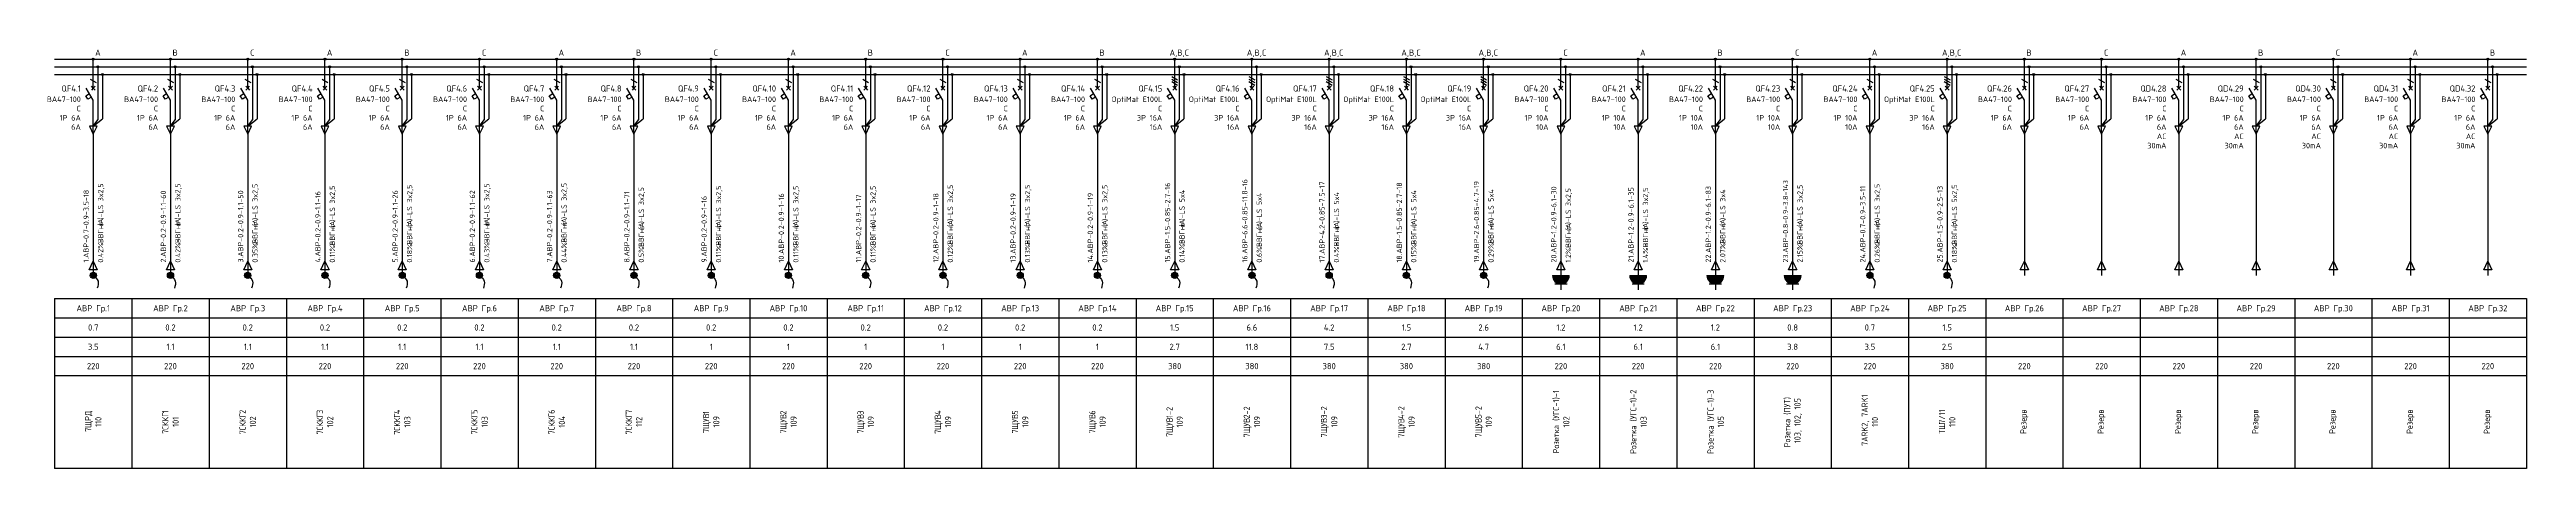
# Model space of a CAD drawing. Header units: millimetres. Extents: x -4379 to 694, y -18291 to 2656.
# Drawn here: x -2136 to -1334, y -2923 to -2788 of the extents above; entities that cross this region are included whole.
import ezdxf
from ezdxf.enums import TextEntityAlignment as Align

# ---------------------------------------------------------------- set-up
doc = ezdxf.new("R2010")
doc.units = ezdxf.units.MM
for name, color, linetype in [('Автомат защитный', 7, 'Continuous'), ('Принципиальная схема КТП -для ОДНОЛИНЕЙКИ', 7, 'Continuous'), ('ПРОВОДНИКИ', 7, 'Continuous'), ('Секция ППУ', 7, 'Continuous')]:
    doc.layers.add(name, color=color, linetype=linetype)
doc.layers.add('ЭС АВ', color=7, linetype='Continuous', lineweight=18)
doc.layers.add('ЭС рамка', color=7, linetype='Continuous', lineweight=18)
doc.styles.add('SLD_Style', font='isocpeur.ttf', dxfattribs={"width": 0.9})

# ---------------------------------------------------------------- blocks, each defined once
blk = doc.blocks.new('*U57')
h = blk.add_hatch(color=256)
h.dxf.hatch_style = 1
edge = h.paths.add_edge_path()
edge.add_ellipse((12.5, 132.5), major_axis=(0, 0.333), ratio=1, start_angle=0, end_angle=360)
h = blk.add_hatch(color=256)
h.dxf.hatch_style = 1
edge = h.paths.add_edge_path()
edge.add_ellipse((14, 130), major_axis=(0, 0.333), ratio=1, start_angle=0, end_angle=360)
h = blk.add_hatch(color=256)
h.dxf.hatch_style = 1
edge = h.paths.add_edge_path()
edge.add_ellipse((15.5, 127.5), major_axis=(0, 0.333), ratio=1, start_angle=0, end_angle=360)
at = {"lineweight": 30}
for p, q in [((14, 129.67), (14, 123.11)), ((14, 123.11), (14, 112.8)), ((15.5, 127.17), (15.5, 113.13)), ((0, 55), (25, 55)), ((0, 55), (0, 0)), ((0, 48.75), (25, 48.75)), ((25, 55), (25, 0)), ((0, 42.5), (25, 42.5)), ((0, 36.25), (25, 36.25))]:
    blk.add_line(p, q, dxfattribs=at)
at = {"layer": 'Автомат защитный', "lineweight": 30}
for p, q in [((12.5, 123.11), (12.5, 132.17)), ((10.1, 120.66), (11.26, 121.32)), ((10.77, 119.5), (10.1, 120.66)), ((12.5, 119.17), (10.22, 123.11)), ((11.54, 126.04), (13.46, 124.93)), ((11.92, 120.17), (10.77, 119.5)), ((12.5, 108.54), (12.5, 119.17))]:
    blk.add_line(p, q, dxfattribs=at)
blk.add_ellipse((12.5, 132.5), major_axis=(0, 0.333), ratio=1, start_param=-1.570796, end_param=4.712389, dxfattribs=at)
at = {"layer": 'Принципиальная схема КТП -для ОДНОЛИНЕЙКИ', "lineweight": 30}
for p, q in [((12.5, 108.54), (12.5, 99.73)), ((11.19, 64.32), (12.5, 67.06)), ((13.81, 64.32), (11.19, 64.32)), ((12.5, 67.06), (13.81, 64.32)), ((12.5, 64.32), (12.5, 62.5))]:
    blk.add_line(p, q, dxfattribs=at)
at = {"layer": 'ПРОВОДНИКИ', "lineweight": 30}
for p, q in [((12.5, 110.81), (15.5, 113.13)), ((12.5, 110.81), (14, 112.8)), ((13.75, 110.81), (11.25, 110.81)), ((11.25, 110.81), (12.5, 108.2)), ((12.5, 108.2), (13.75, 110.81)), ((11.19, 64.31), (12.5, 67.06)), ((13.81, 64.31), (11.19, 64.31)), ((12.5, 67.06), (13.81, 64.31))]:
    blk.add_line(p, q, dxfattribs=at)
at = {"layer": 'ПРОВОДНИКИ', "lineweight": 30, "ltscale": 100}
blk.add_line((12.5, 99.73), (12.5, 64.32), dxfattribs=at)
at = {"layer": 'ПРОВОДНИКИ', "color": 7, "linetype": 'Continuous', "lineweight": 30}
for centre in [(14, 130), (15.5, 127.5), (15.5, 127.5)]:
    blk.add_ellipse(centre, major_axis=(0, 0.333), ratio=1, start_param=-1.570796, end_param=4.712389, dxfattribs=at)
at = {"layer": 'ЭС АВ', "color": 7, "lineweight": 30}
for q in [(11.88, 123.74), (11.88, 122.49), (13.12, 123.74), (13.12, 122.49)]:
    blk.add_line((12.5, 123.11), q, dxfattribs=at)
at = {"layer": 'ЭС рамка', "color": 7, "linetype": 'Continuous', "lineweight": 30}
for p, q in [((0, 132.5), (12.17, 132.5)), ((12.83, 132.5), (25, 132.5))]:
    blk.add_line(p, q, dxfattribs=at)
at = {"layer": 'ЭС рамка', "color": 5, "linetype": 'Continuous', "lineweight": 30}
for p, q in [((0, 130), (13.67, 130)), ((14.33, 130), (25, 130))]:
    blk.add_line(p, q, dxfattribs=at)
at = {"layer": 'ЭС рамка', "color": 94, "linetype": 'Continuous', "lineweight": 30}
for p, q in [((0, 127.5), (15.17, 127.5)), ((15.83, 127.5), (25, 127.5))]:
    blk.add_line(p, q, dxfattribs=at)
at = {"layer": 'ЭС рамка', "lineweight": 30}
for p, q in [((25, 30), (0, 30)), ((25, 0), (0, 0))]:
    blk.add_line(p, q, dxfattribs=at)
at = {"style": 'SLD_Style'}
for tag, p in [('LABEL', (12.5, 51.88)), ('INSTALLEDPOWER', (12.5, 45.63)), ('CURRENT', (12.5, 39.37)), ('VOLTAGE', (12.5, 33.13))]:
    blk.add_attdef(tag, text='', height=2, dxfattribs=at).set_placement(p, align=Align.MIDDLE_CENTER)
blk.add_attdef('TEXT', text='', height=2, rotation=90, dxfattribs=at).set_placement((12.5, 15), align=Align.MIDDLE_CENTER)
at = {"layer": 'Автомат защитный', "style": 'SLD_Style'}
blk.add_attdef('PHASE', text='', height=2, dxfattribs=at).set_placement((14, 134.59), align=Align.MIDDLE_CENTER)
for tag, height, p in [('SWITCHTYPE', 1.8, (8.49, 119.5)), ('NUMBER', 2, (8.49, 122.99)), ('SWITCHNOMINALCURRENT', 1.8, (8.49, 113.5)), ('SWITCHRELEASE', 1.8, (8.49, 116.5)), ('SWITCHRELEASECURRENT', 1.8, (8.49, 110.5)), ('RCDSETPOINT', 1.8, (8.49, 104.5)), ('RCDTYPE', 1.8, (8.49, 107.5))]:
    blk.add_attdef(tag, text='', height=height, dxfattribs=at).set_placement(p, align=Align.MIDDLE_RIGHT)
blk.add_attdef('LINE_A', text='', height=1.7, rotation=90, dxfattribs=at).set_placement((10.19, 65.45), align=Align.MIDDLE_LEFT)
blk.add_attdef('LINE_B', text='', height=1.7, rotation=90, dxfattribs=at).set_placement((13.85, 65.45), align=Align.TOP_LEFT)
blk = doc.blocks.new('*U21')
at = {"linetype": 'ByBlock', "lineweight": 30}
h = blk.add_hatch(color=256, dxfattribs=at)
h.paths.add_polyline_path([(-0.4, 0.9, -0.414214), (0.92, 0.37), (0, -0.02)])
h.paths.add_polyline_path([(0.92, 0.37, -0.101228), (1, -0.02, -0.30039), (0.39, -0.94), (0, -0.02)])
h.paths.add_polyline_path([(-0.4, 0.9), (0.39, -0.94, -0.538), (-1, -0.02, -0.30039)])
blk.add_circle((0, -0.02), 1, dxfattribs=at)
blk.add_spline([(0, 0), (1.55, -1.88), (1.27, -4.16)], degree=3, dxfattribs=at)
blk = doc.blocks.new('*U58')
h = blk.add_hatch(color=256)
h.dxf.hatch_style = 1
edge = h.paths.add_edge_path()
edge.add_ellipse((12.5, 132.5), major_axis=(0, 0.333), ratio=1, start_angle=0, end_angle=360)
h = blk.add_hatch(color=256)
h.dxf.hatch_style = 1
edge = h.paths.add_edge_path()
edge.add_ellipse((14, 130), major_axis=(0, 0.333), ratio=1, start_angle=0, end_angle=360)
h = blk.add_hatch(color=256)
h.dxf.hatch_style = 1
edge = h.paths.add_edge_path()
edge.add_ellipse((15.5, 127.5), major_axis=(0, 0.333), ratio=1, start_angle=0, end_angle=360)
at = {"lineweight": 30}
for p, q in [((14, 129.67), (14, 123.11)), ((14, 123.11), (14, 112.8)), ((15.5, 127.17), (15.5, 113.13)), ((0, 55), (25, 55)), ((0, 55), (0, 0)), ((0, 48.75), (25, 48.75)), ((25, 55), (25, 0)), ((0, 42.5), (25, 42.5)), ((0, 36.25), (25, 36.25))]:
    blk.add_line(p, q, dxfattribs=at)
at = {"layer": 'Автомат защитный', "lineweight": 30}
for p, q in [((12.5, 123.11), (12.5, 132.17)), ((10.1, 120.66), (11.26, 121.32)), ((10.77, 119.5), (10.1, 120.66)), ((12.5, 119.17), (10.22, 123.11)), ((11.54, 126.87), (13.46, 125.76)), ((11.54, 126.04), (13.46, 124.93)), ((11.54, 125.2), (13.46, 124.09)), ((11.92, 120.17), (10.77, 119.5)), ((12.5, 108.54), (12.5, 119.17))]:
    blk.add_line(p, q, dxfattribs=at)
blk.add_ellipse((12.5, 132.5), major_axis=(0, 0.333), ratio=1, start_param=-1.570796, end_param=4.712389, dxfattribs=at)
at = {"layer": 'Принципиальная схема КТП -для ОДНОЛИНЕЙКИ', "lineweight": 30}
for p, q in [((12.5, 108.54), (12.5, 99.73)), ((11.19, 64.32), (12.5, 67.06)), ((13.81, 64.32), (11.19, 64.32)), ((12.5, 67.06), (13.81, 64.32)), ((12.5, 64.32), (12.5, 62.5))]:
    blk.add_line(p, q, dxfattribs=at)
at = {"layer": 'ПРОВОДНИКИ', "lineweight": 30}
for p, q in [((12.5, 110.81), (15.5, 113.13)), ((12.5, 110.81), (14, 112.8)), ((13.75, 110.81), (11.25, 110.81)), ((11.25, 110.81), (12.5, 108.2)), ((12.5, 108.2), (13.75, 110.81)), ((11.19, 64.31), (12.5, 67.06)), ((13.81, 64.31), (11.19, 64.31)), ((12.5, 67.06), (13.81, 64.31))]:
    blk.add_line(p, q, dxfattribs=at)
at = {"layer": 'ПРОВОДНИКИ', "lineweight": 30, "ltscale": 100}
blk.add_line((12.5, 99.73), (12.5, 64.32), dxfattribs=at)
at = {"layer": 'ПРОВОДНИКИ', "color": 7, "linetype": 'Continuous', "lineweight": 30}
for centre in [(14, 130), (15.5, 127.5), (15.5, 127.5)]:
    blk.add_ellipse(centre, major_axis=(0, 0.333), ratio=1, start_param=-1.570796, end_param=4.712389, dxfattribs=at)
at = {"layer": 'ЭС АВ', "color": 7, "lineweight": 30}
for q in [(11.88, 123.74), (11.88, 122.49), (13.12, 123.74), (13.12, 122.49)]:
    blk.add_line((12.5, 123.11), q, dxfattribs=at)
at = {"layer": 'ЭС рамка', "color": 7, "linetype": 'Continuous', "lineweight": 30}
for p, q in [((0, 132.5), (12.17, 132.5)), ((12.83, 132.5), (25, 132.5))]:
    blk.add_line(p, q, dxfattribs=at)
at = {"layer": 'ЭС рамка', "color": 5, "linetype": 'Continuous', "lineweight": 30}
for p, q in [((0, 130), (13.67, 130)), ((14.33, 130), (25, 130))]:
    blk.add_line(p, q, dxfattribs=at)
at = {"layer": 'ЭС рамка', "color": 94, "linetype": 'Continuous', "lineweight": 30}
for p, q in [((0, 127.5), (15.17, 127.5)), ((15.83, 127.5), (25, 127.5))]:
    blk.add_line(p, q, dxfattribs=at)
at = {"layer": 'ЭС рамка', "lineweight": 30}
for p, q in [((25, 30), (0, 30)), ((25, 0), (0, 0))]:
    blk.add_line(p, q, dxfattribs=at)
at = {"style": 'SLD_Style'}
for tag, p in [('LABEL', (12.5, 51.88)), ('INSTALLEDPOWER', (12.5, 45.63)), ('CURRENT', (12.5, 39.37)), ('VOLTAGE', (12.5, 33.13))]:
    blk.add_attdef(tag, text='', height=2, dxfattribs=at).set_placement(p, align=Align.MIDDLE_CENTER)
blk.add_attdef('TEXT', text='', height=2, rotation=90, dxfattribs=at).set_placement((12.5, 15), align=Align.MIDDLE_CENTER)
at = {"layer": 'Автомат защитный', "style": 'SLD_Style'}
blk.add_attdef('PHASE', text='', height=2, dxfattribs=at).set_placement((14, 134.59), align=Align.MIDDLE_CENTER)
for tag, height, p in [('SWITCHTYPE', 1.8, (8.49, 119.5)), ('NUMBER', 2, (8.49, 122.99)), ('SWITCHNOMINALCURRENT', 1.8, (8.49, 113.5)), ('SWITCHRELEASE', 1.8, (8.49, 116.5)), ('SWITCHRELEASECURRENT', 1.8, (8.49, 110.5)), ('RCDSETPOINT', 1.8, (8.49, 104.5)), ('RCDTYPE', 1.8, (8.49, 107.5))]:
    blk.add_attdef(tag, text='', height=height, dxfattribs=at).set_placement(p, align=Align.MIDDLE_RIGHT)
blk.add_attdef('LINE_A', text='', height=1.7, rotation=90, dxfattribs=at).set_placement((10.19, 65.45), align=Align.MIDDLE_LEFT)
blk.add_attdef('LINE_B', text='', height=1.7, rotation=90, dxfattribs=at).set_placement((13.85, 65.45), align=Align.TOP_LEFT)
blk = doc.blocks.new('*U24')
at = {"linetype": 'ByBlock', "lineweight": 30, "ltscale": 0.01}
h = blk.add_hatch(color=256, dxfattribs=at)
h.dxf.hatch_style = 1
h.paths.add_polyline_path([(2.72, -0.02), (-2.73, -0.02, 1)])
at = {"linetype": 'ByBlock', "lineweight": 30}
blk.add_line((-2.73, -0.02), (2.72, -0.02), dxfattribs=at)
at = {"linetype": 'ByBlock', "lineweight": 30, "ltscale": 200}
for p, q in [((-1.98, -2.75), (0, -2.75)), ((0, -2.75), (0, -4.73)), ((0, -2.75), (1.98, -2.75))]:
    blk.add_line(p, q, dxfattribs=at)
blk.add_arc((0, -0.02), 2.72, 180, 0, dxfattribs=at)

msp = doc.modelspace()

# ---------------------------------------------------------------- block references
at = {"layer": 'Секция ППУ', "lineweight": 0}
ref = msp.add_blockref('*U57', (-2134.139, -2923.249, -0.006), dxfattribs=at)
ref.add_attrib('LABEL', 'АВР Гр.1', dxfattribs={"layer": '0', "height": 2, "style": 'SLD_Style'}).set_placement((-2121.639, -2871.374, -0.006), align=Align.MIDDLE_CENTER)
ref.add_attrib('INSTALLEDPOWER', '0.7', dxfattribs={"layer": '0', "height": 2, "style": 'SLD_Style'}).set_placement((-2121.639, -2877.624, -0.006), align=Align.MIDDLE_CENTER)
ref.add_attrib('CURRENT', '3.5', dxfattribs={"layer": '0', "height": 2, "style": 'SLD_Style'}).set_placement((-2121.639, -2883.874, -0.006), align=Align.MIDDLE_CENTER)
ref.add_attrib('VOLTAGE', '220', dxfattribs={"layer": '0', "height": 2, "style": 'SLD_Style'}).set_placement((-2121.639, -2890.124, -0.006), align=Align.MIDDLE_CENTER)
ref.add_attrib('LINE_A', ' 1.АВР-0.7-0.9-3.5-18', dxfattribs={"layer": 'Автомат защитный', "height": 1.7, "rotation": 90, "style": 'SLD_Style'}).set_placement((-2123.945, -2857.798, -0.006), align=Align.MIDDLE_LEFT)
ref.add_attrib('LINE_B_001', ' 0.42%%%-', (-2118.419, -2857.798, -0.006), dxfattribs={"layer": 'Автомат защитный', "height": 1.7, "rotation": 90, "style": 'SLD_Style', "width": 0.9})
ref.add_attrib('PHASE', 'A', dxfattribs={"layer": 'Автомат защитный', "height": 2, "style": 'SLD_Style'}).set_placement((-2120.139, -2788.658, -0.006), align=Align.MIDDLE_CENTER)
ref.add_attrib('NUMBER', 'QF4.1', dxfattribs={"layer": 'Автомат защитный', "height": 2, "style": 'SLD_Style'}).set_placement((-2125.65, -2800.262, -0.006), align=Align.MIDDLE_RIGHT)
ref.add_attrib('SWITCHTYPE', 'ВА47-100', dxfattribs={"layer": 'Автомат защитный', "height": 1.8, "style": 'SLD_Style'}).set_placement((-2125.65, -2803.749, -0.006), align=Align.MIDDLE_RIGHT)
ref.add_attrib('SWITCHRELEASE', 'C', dxfattribs={"layer": 'Автомат защитный', "height": 1.8, "style": 'SLD_Style'}).set_placement((-2125.65, -2806.749, -0.006), align=Align.MIDDLE_RIGHT)
ref.add_attrib('SWITCHNOMINALCURRENT', '1Р 6А', dxfattribs={"layer": 'Автомат защитный', "height": 1.8, "style": 'SLD_Style'}).set_placement((-2125.65, -2809.749, -0.006), align=Align.MIDDLE_RIGHT)
ref.add_attrib('SWITCHRELEASECURRENT', '6А', dxfattribs={"layer": 'Автомат защитный', "height": 1.8, "style": 'SLD_Style'}).set_placement((-2125.65, -2812.749, -0.006), align=Align.MIDDLE_RIGHT)
ref.add_attrib('TEXT_001', '7', (-2122.306, -2911.399, -0.006), dxfattribs={"layer": '0', "height": 2, "rotation": 90, "style": 'SLD_Style', "width": 0.9})
ref.add_attrib('LINE_B_002', 'ВВГнг', (-2118.419, -2850.301, -0.006), dxfattribs={"layer": 'Автомат защитный', "height": 1.7, "rotation": 90, "style": 'SLD_Style', "width": 0.9})
ref.add_attrib('LINE_B_003', '(', (-2118.419, -2844.64, -0.006), dxfattribs={"layer": 'Автомат защитный', "height": 1.7, "rotation": 90, "style": 'SLD_Style', "width": 0.9})
ref.add_attrib('LINE_B_004', 'А', (-2118.419, -2844.028, -0.006), dxfattribs={"layer": 'Автомат защитный', "height": 1.7, "rotation": 90, "style": 'SLD_Style', "width": 0.9})
ref.add_attrib('LINE_B_005', ')-LS 3x2,5', (-2118.419, -2842.651, -0.006), dxfattribs={"layer": 'Автомат защитный', "height": 1.7, "rotation": 90, "style": 'SLD_Style', "width": 0.9})
ref.add_attrib('TEXT_002', 'ЩРД', (-2122.306, -2910.139, -0.006), dxfattribs={"layer": '0', "height": 2, "rotation": 90, "style": 'SLD_Style', "width": 0.9})
ref.add_attrib('TEXT_003', '110', (-2118.972, -2909.779, -0.006), dxfattribs={"layer": '0', "height": 2, "rotation": 90, "style": 'SLD_Style', "width": 0.9})
ref = msp.add_blockref('*U57', (-2109.139, -2923.249, -0.006), dxfattribs=at)
ref.add_attrib('LABEL', 'АВР Гр.2', dxfattribs={"layer": '0', "height": 2, "style": 'SLD_Style'}).set_placement((-2096.639, -2871.374, -0.006), align=Align.MIDDLE_CENTER)
ref.add_attrib('INSTALLEDPOWER', '0.2', dxfattribs={"layer": '0', "height": 2, "style": 'SLD_Style'}).set_placement((-2096.639, -2877.624, -0.006), align=Align.MIDDLE_CENTER)
ref.add_attrib('CURRENT', '1.1', dxfattribs={"layer": '0', "height": 2, "style": 'SLD_Style'}).set_placement((-2096.639, -2883.874, -0.006), align=Align.MIDDLE_CENTER)
ref.add_attrib('VOLTAGE', '220', dxfattribs={"layer": '0', "height": 2, "style": 'SLD_Style'}).set_placement((-2096.639, -2890.124, -0.006), align=Align.MIDDLE_CENTER)
ref.add_attrib('LINE_A', ' 2.АВР-0.2-0.9-1.1-60', dxfattribs={"layer": 'Автомат защитный', "height": 1.7, "rotation": 90, "style": 'SLD_Style'}).set_placement((-2098.945, -2857.798, -0.006), align=Align.MIDDLE_LEFT)
ref.add_attrib('LINE_B_001', ' 0.42%%%-', (-2093.419, -2857.798, -0.006), dxfattribs={"layer": 'Автомат защитный', "height": 1.7, "rotation": 90, "style": 'SLD_Style', "width": 0.9})
ref.add_attrib('PHASE', 'B', dxfattribs={"layer": 'Автомат защитный', "height": 2, "style": 'SLD_Style'}).set_placement((-2095.139, -2788.658, -0.006), align=Align.MIDDLE_CENTER)
ref.add_attrib('NUMBER', 'QF4.2', dxfattribs={"layer": 'Автомат защитный', "height": 2, "style": 'SLD_Style'}).set_placement((-2100.65, -2800.262, -0.006), align=Align.MIDDLE_RIGHT)
ref.add_attrib('SWITCHTYPE', 'ВА47-100', dxfattribs={"layer": 'Автомат защитный', "height": 1.8, "style": 'SLD_Style'}).set_placement((-2100.65, -2803.749, -0.006), align=Align.MIDDLE_RIGHT)
ref.add_attrib('SWITCHRELEASE', 'C', dxfattribs={"layer": 'Автомат защитный', "height": 1.8, "style": 'SLD_Style'}).set_placement((-2100.65, -2806.749, -0.006), align=Align.MIDDLE_RIGHT)
ref.add_attrib('SWITCHNOMINALCURRENT', '1Р 6А', dxfattribs={"layer": 'Автомат защитный', "height": 1.8, "style": 'SLD_Style'}).set_placement((-2100.65, -2809.749, -0.006), align=Align.MIDDLE_RIGHT)
ref.add_attrib('SWITCHRELEASECURRENT', '6А', dxfattribs={"layer": 'Автомат защитный', "height": 1.8, "style": 'SLD_Style'}).set_placement((-2100.65, -2812.749, -0.006), align=Align.MIDDLE_RIGHT)
ref.add_attrib('TEXT_001', '7', (-2097.306, -2912.029, -0.006), dxfattribs={"layer": '0', "height": 2, "rotation": 90, "style": 'SLD_Style', "width": 0.9})
ref.add_attrib('LINE_B_002', 'ВВГнг', (-2093.419, -2850.301, -0.006), dxfattribs={"layer": 'Автомат защитный', "height": 1.7, "rotation": 90, "style": 'SLD_Style', "width": 0.9})
ref.add_attrib('LINE_B_003', '(', (-2093.419, -2844.64, -0.006), dxfattribs={"layer": 'Автомат защитный', "height": 1.7, "rotation": 90, "style": 'SLD_Style', "width": 0.9})
ref.add_attrib('LINE_B_004', 'А', (-2093.419, -2844.028, -0.006), dxfattribs={"layer": 'Автомат защитный', "height": 1.7, "rotation": 90, "style": 'SLD_Style', "width": 0.9})
ref.add_attrib('LINE_B_005', ')-LS 3x2,5', (-2093.419, -2842.651, -0.006), dxfattribs={"layer": 'Автомат защитный', "height": 1.7, "rotation": 90, "style": 'SLD_Style', "width": 0.9})
ref.add_attrib('TEXT_002', 'СККГ', (-2097.306, -2910.769, -0.006), dxfattribs={"layer": '0', "height": 2, "rotation": 90, "style": 'SLD_Style', "width": 0.9})
ref.add_attrib('TEXT_003', '1', (-2097.306, -2905.369, -0.006), dxfattribs={"layer": '0', "height": 2, "rotation": 90, "style": 'SLD_Style', "width": 0.9})
ref.add_attrib('TEXT_004', '101', (-2093.972, -2909.779, -0.006), dxfattribs={"layer": '0', "height": 2, "rotation": 90, "style": 'SLD_Style', "width": 0.9})
ref = msp.add_blockref('*U57', (-2084.139, -2923.249, -0.006), dxfattribs=at)
ref.add_attrib('LABEL', 'АВР Гр.3', dxfattribs={"layer": '0', "height": 2, "style": 'SLD_Style'}).set_placement((-2071.639, -2871.374, -0.006), align=Align.MIDDLE_CENTER)
ref.add_attrib('INSTALLEDPOWER', '0.2', dxfattribs={"layer": '0', "height": 2, "style": 'SLD_Style'}).set_placement((-2071.639, -2877.624, -0.006), align=Align.MIDDLE_CENTER)
ref.add_attrib('CURRENT', '1.1', dxfattribs={"layer": '0', "height": 2, "style": 'SLD_Style'}).set_placement((-2071.639, -2883.874, -0.006), align=Align.MIDDLE_CENTER)
ref.add_attrib('VOLTAGE', '220', dxfattribs={"layer": '0', "height": 2, "style": 'SLD_Style'}).set_placement((-2071.639, -2890.124, -0.006), align=Align.MIDDLE_CENTER)
ref.add_attrib('LINE_A', ' 3.АВР-0.2-0.9-1.1-50', dxfattribs={"layer": 'Автомат защитный', "height": 1.7, "rotation": 90, "style": 'SLD_Style'}).set_placement((-2073.945, -2857.798, -0.006), align=Align.MIDDLE_LEFT)
ref.add_attrib('LINE_B_001', ' 0.35%%%-', (-2068.419, -2857.798, -0.006), dxfattribs={"layer": 'Автомат защитный', "height": 1.7, "rotation": 90, "style": 'SLD_Style', "width": 0.9})
ref.add_attrib('PHASE', 'C', dxfattribs={"layer": 'Автомат защитный', "height": 2, "style": 'SLD_Style'}).set_placement((-2070.139, -2788.658, -0.006), align=Align.MIDDLE_CENTER)
ref.add_attrib('NUMBER', 'QF4.3', dxfattribs={"layer": 'Автомат защитный', "height": 2, "style": 'SLD_Style'}).set_placement((-2075.65, -2800.262, -0.006), align=Align.MIDDLE_RIGHT)
ref.add_attrib('SWITCHTYPE', 'ВА47-100', dxfattribs={"layer": 'Автомат защитный', "height": 1.8, "style": 'SLD_Style'}).set_placement((-2075.65, -2803.749, -0.006), align=Align.MIDDLE_RIGHT)
ref.add_attrib('SWITCHRELEASE', 'C', dxfattribs={"layer": 'Автомат защитный', "height": 1.8, "style": 'SLD_Style'}).set_placement((-2075.65, -2806.749, -0.006), align=Align.MIDDLE_RIGHT)
ref.add_attrib('SWITCHNOMINALCURRENT', '1Р 6А', dxfattribs={"layer": 'Автомат защитный', "height": 1.8, "style": 'SLD_Style'}).set_placement((-2075.65, -2809.749, -0.006), align=Align.MIDDLE_RIGHT)
ref.add_attrib('SWITCHRELEASECURRENT', '6А', dxfattribs={"layer": 'Автомат защитный', "height": 1.8, "style": 'SLD_Style'}).set_placement((-2075.65, -2812.749, -0.006), align=Align.MIDDLE_RIGHT)
ref.add_attrib('TEXT_001', '7', (-2072.306, -2912.209, -0.006), dxfattribs={"layer": '0', "height": 2, "rotation": 90, "style": 'SLD_Style', "width": 0.9})
ref.add_attrib('LINE_B_002', 'ВВГнг', (-2068.419, -2850.454, -0.006), dxfattribs={"layer": 'Автомат защитный', "height": 1.7, "rotation": 90, "style": 'SLD_Style', "width": 0.9})
ref.add_attrib('LINE_B_003', '(', (-2068.419, -2844.793, -0.006), dxfattribs={"layer": 'Автомат защитный', "height": 1.7, "rotation": 90, "style": 'SLD_Style', "width": 0.9})
ref.add_attrib('LINE_B_004', 'А', (-2068.419, -2844.181, -0.006), dxfattribs={"layer": 'Автомат защитный', "height": 1.7, "rotation": 90, "style": 'SLD_Style', "width": 0.9})
ref.add_attrib('LINE_B_005', ')-LS 3x2,5', (-2068.419, -2842.804, -0.006), dxfattribs={"layer": 'Автомат защитный', "height": 1.7, "rotation": 90, "style": 'SLD_Style', "width": 0.9})
ref.add_attrib('TEXT_002', 'СККГ', (-2072.306, -2910.949, -0.006), dxfattribs={"layer": '0', "height": 2, "rotation": 90, "style": 'SLD_Style', "width": 0.9})
ref.add_attrib('TEXT_003', '2', (-2072.306, -2905.549, -0.006), dxfattribs={"layer": '0', "height": 2, "rotation": 90, "style": 'SLD_Style', "width": 0.9})
ref.add_attrib('TEXT_004', '102', (-2068.972, -2909.959, -0.006), dxfattribs={"layer": '0', "height": 2, "rotation": 90, "style": 'SLD_Style', "width": 0.9})
ref = msp.add_blockref('*U57', (-2059.139, -2923.249, -0.006), dxfattribs=at)
ref.add_attrib('LABEL', 'АВР Гр.4', dxfattribs={"layer": '0', "height": 2, "style": 'SLD_Style'}).set_placement((-2046.639, -2871.374, -0.006), align=Align.MIDDLE_CENTER)
ref.add_attrib('INSTALLEDPOWER', '0.2', dxfattribs={"layer": '0', "height": 2, "style": 'SLD_Style'}).set_placement((-2046.639, -2877.624, -0.006), align=Align.MIDDLE_CENTER)
ref.add_attrib('CURRENT', '1.1', dxfattribs={"layer": '0', "height": 2, "style": 'SLD_Style'}).set_placement((-2046.639, -2883.874, -0.006), align=Align.MIDDLE_CENTER)
ref.add_attrib('VOLTAGE', '220', dxfattribs={"layer": '0', "height": 2, "style": 'SLD_Style'}).set_placement((-2046.639, -2890.124, -0.006), align=Align.MIDDLE_CENTER)
ref.add_attrib('LINE_A', ' 4.АВР-0.2-0.9-1.1-16', dxfattribs={"layer": 'Автомат защитный', "height": 1.7, "rotation": 90, "style": 'SLD_Style'}).set_placement((-2048.945, -2857.798, -0.006), align=Align.MIDDLE_LEFT)
ref.add_attrib('LINE_B_001', ' 0.11%%%-', (-2043.419, -2857.798, -0.006), dxfattribs={"layer": 'Автомат защитный', "height": 1.7, "rotation": 90, "style": 'SLD_Style', "width": 0.9})
ref.add_attrib('PHASE', 'A', dxfattribs={"layer": 'Автомат защитный', "height": 2, "style": 'SLD_Style'}).set_placement((-2045.139, -2788.658, -0.006), align=Align.MIDDLE_CENTER)
ref.add_attrib('NUMBER', 'QF4.4', dxfattribs={"layer": 'Автомат защитный', "height": 2, "style": 'SLD_Style'}).set_placement((-2050.65, -2800.262, -0.006), align=Align.MIDDLE_RIGHT)
ref.add_attrib('SWITCHTYPE', 'ВА47-100', dxfattribs={"layer": 'Автомат защитный', "height": 1.8, "style": 'SLD_Style'}).set_placement((-2050.65, -2803.749, -0.006), align=Align.MIDDLE_RIGHT)
ref.add_attrib('SWITCHRELEASE', 'C', dxfattribs={"layer": 'Автомат защитный', "height": 1.8, "style": 'SLD_Style'}).set_placement((-2050.65, -2806.749, -0.006), align=Align.MIDDLE_RIGHT)
ref.add_attrib('SWITCHNOMINALCURRENT', '1Р 6А', dxfattribs={"layer": 'Автомат защитный', "height": 1.8, "style": 'SLD_Style'}).set_placement((-2050.65, -2809.749, -0.006), align=Align.MIDDLE_RIGHT)
ref.add_attrib('SWITCHRELEASECURRENT', '6А', dxfattribs={"layer": 'Автомат защитный', "height": 1.8, "style": 'SLD_Style'}).set_placement((-2050.65, -2812.749, -0.006), align=Align.MIDDLE_RIGHT)
ref.add_attrib('TEXT_001', '7', (-2047.306, -2912.209, -0.006), dxfattribs={"layer": '0', "height": 2, "rotation": 90, "style": 'SLD_Style', "width": 0.9})
ref.add_attrib('LINE_B_002', 'ВВГнг', (-2043.419, -2851.066, -0.006), dxfattribs={"layer": 'Автомат защитный', "height": 1.7, "rotation": 90, "style": 'SLD_Style', "width": 0.9})
ref.add_attrib('LINE_B_003', '(', (-2043.419, -2845.405, -0.006), dxfattribs={"layer": 'Автомат защитный', "height": 1.7, "rotation": 90, "style": 'SLD_Style', "width": 0.9})
ref.add_attrib('LINE_B_004', 'А', (-2043.419, -2844.793, -0.006), dxfattribs={"layer": 'Автомат защитный', "height": 1.7, "rotation": 90, "style": 'SLD_Style', "width": 0.9})
ref.add_attrib('LINE_B_005', ')-LS 3x2,5', (-2043.419, -2843.416, -0.006), dxfattribs={"layer": 'Автомат защитный', "height": 1.7, "rotation": 90, "style": 'SLD_Style', "width": 0.9})
ref.add_attrib('TEXT_002', 'СККГ', (-2047.306, -2910.949, -0.006), dxfattribs={"layer": '0', "height": 2, "rotation": 90, "style": 'SLD_Style', "width": 0.9})
ref.add_attrib('TEXT_003', '3', (-2047.306, -2905.549, -0.006), dxfattribs={"layer": '0', "height": 2, "rotation": 90, "style": 'SLD_Style', "width": 0.9})
ref.add_attrib('TEXT_004', '102', (-2043.972, -2909.959, -0.006), dxfattribs={"layer": '0', "height": 2, "rotation": 90, "style": 'SLD_Style', "width": 0.9})
ref = msp.add_blockref('*U57', (-2034.139, -2923.249, -0.006), dxfattribs=at)
ref.add_attrib('LABEL', 'АВР Гр.5', dxfattribs={"layer": '0', "height": 2, "style": 'SLD_Style'}).set_placement((-2021.639, -2871.374, -0.006), align=Align.MIDDLE_CENTER)
ref.add_attrib('INSTALLEDPOWER', '0.2', dxfattribs={"layer": '0', "height": 2, "style": 'SLD_Style'}).set_placement((-2021.639, -2877.624, -0.006), align=Align.MIDDLE_CENTER)
ref.add_attrib('CURRENT', '1.1', dxfattribs={"layer": '0', "height": 2, "style": 'SLD_Style'}).set_placement((-2021.639, -2883.874, -0.006), align=Align.MIDDLE_CENTER)
ref.add_attrib('VOLTAGE', '220', dxfattribs={"layer": '0', "height": 2, "style": 'SLD_Style'}).set_placement((-2021.639, -2890.124, -0.006), align=Align.MIDDLE_CENTER)
ref.add_attrib('LINE_A', ' 5.АВР-0.2-0.9-1.1-26', dxfattribs={"layer": 'Автомат защитный', "height": 1.7, "rotation": 90, "style": 'SLD_Style'}).set_placement((-2023.945, -2857.798, -0.006), align=Align.MIDDLE_LEFT)
ref.add_attrib('LINE_B_001', ' 0.18%%%-', (-2018.419, -2857.798, -0.006), dxfattribs={"layer": 'Автомат защитный', "height": 1.7, "rotation": 90, "style": 'SLD_Style', "width": 0.9})
ref.add_attrib('PHASE', 'B', dxfattribs={"layer": 'Автомат защитный', "height": 2, "style": 'SLD_Style'}).set_placement((-2020.139, -2788.658, -0.006), align=Align.MIDDLE_CENTER)
ref.add_attrib('NUMBER', 'QF4.5', dxfattribs={"layer": 'Автомат защитный', "height": 2, "style": 'SLD_Style'}).set_placement((-2025.65, -2800.262, -0.006), align=Align.MIDDLE_RIGHT)
ref.add_attrib('SWITCHTYPE', 'ВА47-100', dxfattribs={"layer": 'Автомат защитный', "height": 1.8, "style": 'SLD_Style'}).set_placement((-2025.65, -2803.749, -0.006), align=Align.MIDDLE_RIGHT)
ref.add_attrib('SWITCHRELEASE', 'C', dxfattribs={"layer": 'Автомат защитный', "height": 1.8, "style": 'SLD_Style'}).set_placement((-2025.65, -2806.749, -0.006), align=Align.MIDDLE_RIGHT)
ref.add_attrib('SWITCHNOMINALCURRENT', '1Р 6А', dxfattribs={"layer": 'Автомат защитный', "height": 1.8, "style": 'SLD_Style'}).set_placement((-2025.65, -2809.749, -0.006), align=Align.MIDDLE_RIGHT)
ref.add_attrib('SWITCHRELEASECURRENT', '6А', dxfattribs={"layer": 'Автомат защитный', "height": 1.8, "style": 'SLD_Style'}).set_placement((-2025.65, -2812.749, -0.006), align=Align.MIDDLE_RIGHT)
ref.add_attrib('TEXT_001', '7', (-2022.306, -2912.299, -0.006), dxfattribs={"layer": '0', "height": 2, "rotation": 90, "style": 'SLD_Style', "width": 0.9})
ref.add_attrib('LINE_B_002', 'ВВГнг', (-2018.419, -2850.76, -0.006), dxfattribs={"layer": 'Автомат защитный', "height": 1.7, "rotation": 90, "style": 'SLD_Style', "width": 0.9})
ref.add_attrib('LINE_B_003', '(', (-2018.419, -2845.099, -0.006), dxfattribs={"layer": 'Автомат защитный', "height": 1.7, "rotation": 90, "style": 'SLD_Style', "width": 0.9})
ref.add_attrib('LINE_B_004', 'А', (-2018.419, -2844.487, -0.006), dxfattribs={"layer": 'Автомат защитный', "height": 1.7, "rotation": 90, "style": 'SLD_Style', "width": 0.9})
ref.add_attrib('LINE_B_005', ')-LS 3x2,5', (-2018.419, -2843.11, -0.006), dxfattribs={"layer": 'Автомат защитный', "height": 1.7, "rotation": 90, "style": 'SLD_Style', "width": 0.9})
ref.add_attrib('TEXT_002', 'СККГ', (-2022.306, -2911.039, -0.006), dxfattribs={"layer": '0', "height": 2, "rotation": 90, "style": 'SLD_Style', "width": 0.9})
ref.add_attrib('TEXT_003', '4', (-2022.306, -2905.639, -0.006), dxfattribs={"layer": '0', "height": 2, "rotation": 90, "style": 'SLD_Style', "width": 0.9})
ref.add_attrib('TEXT_004', '103', (-2018.972, -2909.959, -0.006), dxfattribs={"layer": '0', "height": 2, "rotation": 90, "style": 'SLD_Style', "width": 0.9})
ref = msp.add_blockref('*U57', (-2009.139, -2923.249, -0.006), dxfattribs=at)
ref.add_attrib('LABEL', 'АВР Гр.6', dxfattribs={"layer": '0', "height": 2, "style": 'SLD_Style'}).set_placement((-1996.639, -2871.374, -0.006), align=Align.MIDDLE_CENTER)
ref.add_attrib('INSTALLEDPOWER', '0.2', dxfattribs={"layer": '0', "height": 2, "style": 'SLD_Style'}).set_placement((-1996.639, -2877.624, -0.006), align=Align.MIDDLE_CENTER)
ref.add_attrib('CURRENT', '1.1', dxfattribs={"layer": '0', "height": 2, "style": 'SLD_Style'}).set_placement((-1996.639, -2883.874, -0.006), align=Align.MIDDLE_CENTER)
ref.add_attrib('VOLTAGE', '220', dxfattribs={"layer": '0', "height": 2, "style": 'SLD_Style'}).set_placement((-1996.639, -2890.124, -0.006), align=Align.MIDDLE_CENTER)
ref.add_attrib('LINE_A', ' 6.АВР-0.2-0.9-1.1-62', dxfattribs={"layer": 'Автомат защитный', "height": 1.7, "rotation": 90, "style": 'SLD_Style'}).set_placement((-1998.945, -2857.798, -0.006), align=Align.MIDDLE_LEFT)
ref.add_attrib('LINE_B_001', ' 0.43%%%-', (-1993.419, -2857.798, -0.006), dxfattribs={"layer": 'Автомат защитный', "height": 1.7, "rotation": 90, "style": 'SLD_Style', "width": 0.9})
ref.add_attrib('PHASE', 'C', dxfattribs={"layer": 'Автомат защитный', "height": 2, "style": 'SLD_Style'}).set_placement((-1995.139, -2788.658, -0.006), align=Align.MIDDLE_CENTER)
ref.add_attrib('NUMBER', 'QF4.6', dxfattribs={"layer": 'Автомат защитный', "height": 2, "style": 'SLD_Style'}).set_placement((-2000.65, -2800.262, -0.006), align=Align.MIDDLE_RIGHT)
ref.add_attrib('SWITCHTYPE', 'ВА47-100', dxfattribs={"layer": 'Автомат защитный', "height": 1.8, "style": 'SLD_Style'}).set_placement((-2000.65, -2803.749, -0.006), align=Align.MIDDLE_RIGHT)
ref.add_attrib('SWITCHRELEASE', 'C', dxfattribs={"layer": 'Автомат защитный', "height": 1.8, "style": 'SLD_Style'}).set_placement((-2000.65, -2806.749, -0.006), align=Align.MIDDLE_RIGHT)
ref.add_attrib('SWITCHNOMINALCURRENT', '1Р 6А', dxfattribs={"layer": 'Автомат защитный', "height": 1.8, "style": 'SLD_Style'}).set_placement((-2000.65, -2809.749, -0.006), align=Align.MIDDLE_RIGHT)
ref.add_attrib('SWITCHRELEASECURRENT', '6А', dxfattribs={"layer": 'Автомат защитный', "height": 1.8, "style": 'SLD_Style'}).set_placement((-2000.65, -2812.749, -0.006), align=Align.MIDDLE_RIGHT)
ref.add_attrib('TEXT_001', '7', (-1997.306, -2912.209, -0.006), dxfattribs={"layer": '0', "height": 2, "rotation": 90, "style": 'SLD_Style', "width": 0.9})
ref.add_attrib('LINE_B_002', 'ВВГнг', (-1993.419, -2850.301, -0.006), dxfattribs={"layer": 'Автомат защитный', "height": 1.7, "rotation": 90, "style": 'SLD_Style', "width": 0.9})
ref.add_attrib('LINE_B_003', '(', (-1993.419, -2844.64, -0.006), dxfattribs={"layer": 'Автомат защитный', "height": 1.7, "rotation": 90, "style": 'SLD_Style', "width": 0.9})
ref.add_attrib('LINE_B_004', 'А', (-1993.419, -2844.028, -0.006), dxfattribs={"layer": 'Автомат защитный', "height": 1.7, "rotation": 90, "style": 'SLD_Style', "width": 0.9})
ref.add_attrib('LINE_B_005', ')-LS 3x2,5', (-1993.419, -2842.651, -0.006), dxfattribs={"layer": 'Автомат защитный', "height": 1.7, "rotation": 90, "style": 'SLD_Style', "width": 0.9})
ref.add_attrib('TEXT_002', 'СККГ', (-1997.306, -2910.949, -0.006), dxfattribs={"layer": '0', "height": 2, "rotation": 90, "style": 'SLD_Style', "width": 0.9})
ref.add_attrib('TEXT_003', '5', (-1997.306, -2905.549, -0.006), dxfattribs={"layer": '0', "height": 2, "rotation": 90, "style": 'SLD_Style', "width": 0.9})
ref.add_attrib('TEXT_004', '103', (-1993.972, -2909.959, -0.006), dxfattribs={"layer": '0', "height": 2, "rotation": 90, "style": 'SLD_Style', "width": 0.9})
ref = msp.add_blockref('*U57', (-1984.139, -2923.249, -0.006), dxfattribs=at)
ref.add_attrib('LABEL', 'АВР Гр.7', dxfattribs={"layer": '0', "height": 2, "style": 'SLD_Style'}).set_placement((-1971.639, -2871.374, -0.006), align=Align.MIDDLE_CENTER)
ref.add_attrib('INSTALLEDPOWER', '0.2', dxfattribs={"layer": '0', "height": 2, "style": 'SLD_Style'}).set_placement((-1971.639, -2877.624, -0.006), align=Align.MIDDLE_CENTER)
ref.add_attrib('CURRENT', '1.1', dxfattribs={"layer": '0', "height": 2, "style": 'SLD_Style'}).set_placement((-1971.639, -2883.874, -0.006), align=Align.MIDDLE_CENTER)
ref.add_attrib('VOLTAGE', '220', dxfattribs={"layer": '0', "height": 2, "style": 'SLD_Style'}).set_placement((-1971.639, -2890.124, -0.006), align=Align.MIDDLE_CENTER)
ref.add_attrib('LINE_A', ' 7.АВР-0.2-0.9-1.1-63', dxfattribs={"layer": 'Автомат защитный', "height": 1.7, "rotation": 90, "style": 'SLD_Style'}).set_placement((-1973.945, -2857.798, -0.006), align=Align.MIDDLE_LEFT)
ref.add_attrib('LINE_B_001', ' 0.44%%%-', (-1968.419, -2857.798, -0.006), dxfattribs={"layer": 'Автомат защитный', "height": 1.7, "rotation": 90, "style": 'SLD_Style', "width": 0.9})
ref.add_attrib('PHASE', 'A', dxfattribs={"layer": 'Автомат защитный', "height": 2, "style": 'SLD_Style'}).set_placement((-1970.139, -2788.658, -0.006), align=Align.MIDDLE_CENTER)
ref.add_attrib('NUMBER', 'QF4.7', dxfattribs={"layer": 'Автомат защитный', "height": 2, "style": 'SLD_Style'}).set_placement((-1975.65, -2800.262, -0.006), align=Align.MIDDLE_RIGHT)
ref.add_attrib('SWITCHTYPE', 'ВА47-100', dxfattribs={"layer": 'Автомат защитный', "height": 1.8, "style": 'SLD_Style'}).set_placement((-1975.65, -2803.749, -0.006), align=Align.MIDDLE_RIGHT)
ref.add_attrib('SWITCHRELEASE', 'C', dxfattribs={"layer": 'Автомат защитный', "height": 1.8, "style": 'SLD_Style'}).set_placement((-1975.65, -2806.749, -0.006), align=Align.MIDDLE_RIGHT)
ref.add_attrib('SWITCHNOMINALCURRENT', '1Р 6А', dxfattribs={"layer": 'Автомат защитный', "height": 1.8, "style": 'SLD_Style'}).set_placement((-1975.65, -2809.749, -0.006), align=Align.MIDDLE_RIGHT)
ref.add_attrib('SWITCHRELEASECURRENT', '6А', dxfattribs={"layer": 'Автомат защитный', "height": 1.8, "style": 'SLD_Style'}).set_placement((-1975.65, -2812.749, -0.006), align=Align.MIDDLE_RIGHT)
ref.add_attrib('TEXT_001', '7', (-1972.306, -2912.209, -0.006), dxfattribs={"layer": '0', "height": 2, "rotation": 90, "style": 'SLD_Style', "width": 0.9})
ref.add_attrib('LINE_B_002', 'ВВГнг', (-1968.419, -2850.148, -0.006), dxfattribs={"layer": 'Автомат защитный', "height": 1.7, "rotation": 90, "style": 'SLD_Style', "width": 0.9})
ref.add_attrib('LINE_B_003', '(', (-1968.419, -2844.487, -0.006), dxfattribs={"layer": 'Автомат защитный', "height": 1.7, "rotation": 90, "style": 'SLD_Style', "width": 0.9})
ref.add_attrib('LINE_B_004', 'А', (-1968.419, -2843.875, -0.006), dxfattribs={"layer": 'Автомат защитный', "height": 1.7, "rotation": 90, "style": 'SLD_Style', "width": 0.9})
ref.add_attrib('LINE_B_005', ')-LS 3x2,5', (-1968.419, -2842.498, -0.006), dxfattribs={"layer": 'Автомат защитный', "height": 1.7, "rotation": 90, "style": 'SLD_Style', "width": 0.9})
ref.add_attrib('TEXT_002', 'СККГ', (-1972.306, -2910.949, -0.006), dxfattribs={"layer": '0', "height": 2, "rotation": 90, "style": 'SLD_Style', "width": 0.9})
ref.add_attrib('TEXT_003', '6', (-1972.306, -2905.549, -0.006), dxfattribs={"layer": '0', "height": 2, "rotation": 90, "style": 'SLD_Style', "width": 0.9})
ref.add_attrib('TEXT_004', '104', (-1968.972, -2910.049, -0.006), dxfattribs={"layer": '0', "height": 2, "rotation": 90, "style": 'SLD_Style', "width": 0.9})
ref = msp.add_blockref('*U57', (-1959.139, -2923.249, -0.006), dxfattribs=at)
ref.add_attrib('LABEL', 'АВР Гр.8', dxfattribs={"layer": '0', "height": 2, "style": 'SLD_Style'}).set_placement((-1946.639, -2871.374, -0.006), align=Align.MIDDLE_CENTER)
ref.add_attrib('INSTALLEDPOWER', '0.2', dxfattribs={"layer": '0', "height": 2, "style": 'SLD_Style'}).set_placement((-1946.639, -2877.624, -0.006), align=Align.MIDDLE_CENTER)
ref.add_attrib('CURRENT', '1.1', dxfattribs={"layer": '0', "height": 2, "style": 'SLD_Style'}).set_placement((-1946.639, -2883.874, -0.006), align=Align.MIDDLE_CENTER)
ref.add_attrib('VOLTAGE', '220', dxfattribs={"layer": '0', "height": 2, "style": 'SLD_Style'}).set_placement((-1946.639, -2890.124, -0.006), align=Align.MIDDLE_CENTER)
ref.add_attrib('LINE_A', ' 8.АВР-0.2-0.9-1.1-71', dxfattribs={"layer": 'Автомат защитный', "height": 1.7, "rotation": 90, "style": 'SLD_Style'}).set_placement((-1948.945, -2857.798, -0.006), align=Align.MIDDLE_LEFT)
ref.add_attrib('LINE_B_001', ' 0.5%%%-', (-1943.419, -2857.798, -0.006), dxfattribs={"layer": 'Автомат защитный', "height": 1.7, "rotation": 90, "style": 'SLD_Style', "width": 0.9})
ref.add_attrib('PHASE', 'B', dxfattribs={"layer": 'Автомат защитный', "height": 2, "style": 'SLD_Style'}).set_placement((-1945.139, -2788.658, -0.006), align=Align.MIDDLE_CENTER)
ref.add_attrib('NUMBER', 'QF4.8', dxfattribs={"layer": 'Автомат защитный', "height": 2, "style": 'SLD_Style'}).set_placement((-1950.65, -2800.262, -0.006), align=Align.MIDDLE_RIGHT)
ref.add_attrib('SWITCHTYPE', 'ВА47-100', dxfattribs={"layer": 'Автомат защитный', "height": 1.8, "style": 'SLD_Style'}).set_placement((-1950.65, -2803.749, -0.006), align=Align.MIDDLE_RIGHT)
ref.add_attrib('SWITCHRELEASE', 'C', dxfattribs={"layer": 'Автомат защитный', "height": 1.8, "style": 'SLD_Style'}).set_placement((-1950.65, -2806.749, -0.006), align=Align.MIDDLE_RIGHT)
ref.add_attrib('SWITCHNOMINALCURRENT', '1Р 6А', dxfattribs={"layer": 'Автомат защитный', "height": 1.8, "style": 'SLD_Style'}).set_placement((-1950.65, -2809.749, -0.006), align=Align.MIDDLE_RIGHT)
ref.add_attrib('SWITCHRELEASECURRENT', '6А', dxfattribs={"layer": 'Автомат защитный', "height": 1.8, "style": 'SLD_Style'}).set_placement((-1950.65, -2812.749, -0.006), align=Align.MIDDLE_RIGHT)
ref.add_attrib('TEXT_001', '7', (-1947.306, -2912.209, -0.006), dxfattribs={"layer": '0', "height": 2, "rotation": 90, "style": 'SLD_Style', "width": 0.9})
ref.add_attrib('LINE_B_002', 'ВВГнг', (-1943.419, -2851.525, -0.006), dxfattribs={"layer": 'Автомат защитный', "height": 1.7, "rotation": 90, "style": 'SLD_Style', "width": 0.9})
ref.add_attrib('LINE_B_003', '(', (-1943.419, -2845.864, -0.006), dxfattribs={"layer": 'Автомат защитный', "height": 1.7, "rotation": 90, "style": 'SLD_Style', "width": 0.9})
ref.add_attrib('LINE_B_004', 'А', (-1943.419, -2845.252, -0.006), dxfattribs={"layer": 'Автомат защитный', "height": 1.7, "rotation": 90, "style": 'SLD_Style', "width": 0.9})
ref.add_attrib('LINE_B_005', ')-LS 3x2,5', (-1943.419, -2843.875, -0.006), dxfattribs={"layer": 'Автомат защитный', "height": 1.7, "rotation": 90, "style": 'SLD_Style', "width": 0.9})
ref.add_attrib('TEXT_002', 'СККГ', (-1947.306, -2910.949, -0.006), dxfattribs={"layer": '0', "height": 2, "rotation": 90, "style": 'SLD_Style', "width": 0.9})
ref.add_attrib('TEXT_003', '7', (-1947.306, -2905.549, -0.006), dxfattribs={"layer": '0', "height": 2, "rotation": 90, "style": 'SLD_Style', "width": 0.9})
ref.add_attrib('TEXT_004', '112', (-1943.972, -2909.779, -0.006), dxfattribs={"layer": '0', "height": 2, "rotation": 90, "style": 'SLD_Style', "width": 0.9})
ref = msp.add_blockref('*U57', (-1934.139, -2923.249, -0.006), dxfattribs=at)
ref.add_attrib('LABEL', 'АВР Гр.9', dxfattribs={"layer": '0', "height": 2, "style": 'SLD_Style'}).set_placement((-1921.639, -2871.374, -0.006), align=Align.MIDDLE_CENTER)
ref.add_attrib('INSTALLEDPOWER', '0.2', dxfattribs={"layer": '0', "height": 2, "style": 'SLD_Style'}).set_placement((-1921.639, -2877.624, -0.006), align=Align.MIDDLE_CENTER)
ref.add_attrib('CURRENT', '1', dxfattribs={"layer": '0', "height": 2, "style": 'SLD_Style'}).set_placement((-1921.639, -2883.874, -0.006), align=Align.MIDDLE_CENTER)
ref.add_attrib('VOLTAGE', '220', dxfattribs={"layer": '0', "height": 2, "style": 'SLD_Style'}).set_placement((-1921.639, -2890.124, -0.006), align=Align.MIDDLE_CENTER)
ref.add_attrib('LINE_A', ' 9.АВР-0.2-0.9-1-16', dxfattribs={"layer": 'Автомат защитный', "height": 1.7, "rotation": 90, "style": 'SLD_Style'}).set_placement((-1923.945, -2857.798, -0.006), align=Align.MIDDLE_LEFT)
ref.add_attrib('LINE_B_001', ' 0.11%%%-', (-1918.419, -2857.798, -0.006), dxfattribs={"layer": 'Автомат защитный', "height": 1.7, "rotation": 90, "style": 'SLD_Style', "width": 0.9})
ref.add_attrib('PHASE', 'C', dxfattribs={"layer": 'Автомат защитный', "height": 2, "style": 'SLD_Style'}).set_placement((-1920.139, -2788.658, -0.006), align=Align.MIDDLE_CENTER)
ref.add_attrib('NUMBER', 'QF4.9', dxfattribs={"layer": 'Автомат защитный', "height": 2, "style": 'SLD_Style'}).set_placement((-1925.65, -2800.262, -0.006), align=Align.MIDDLE_RIGHT)
ref.add_attrib('SWITCHTYPE', 'ВА47-100', dxfattribs={"layer": 'Автомат защитный', "height": 1.8, "style": 'SLD_Style'}).set_placement((-1925.65, -2803.749, -0.006), align=Align.MIDDLE_RIGHT)
ref.add_attrib('SWITCHRELEASE', 'C', dxfattribs={"layer": 'Автомат защитный', "height": 1.8, "style": 'SLD_Style'}).set_placement((-1925.65, -2806.749, -0.006), align=Align.MIDDLE_RIGHT)
ref.add_attrib('SWITCHNOMINALCURRENT', '1Р 6А', dxfattribs={"layer": 'Автомат защитный', "height": 1.8, "style": 'SLD_Style'}).set_placement((-1925.65, -2809.749, -0.006), align=Align.MIDDLE_RIGHT)
ref.add_attrib('SWITCHRELEASECURRENT', '6А', dxfattribs={"layer": 'Автомат защитный', "height": 1.8, "style": 'SLD_Style'}).set_placement((-1925.65, -2812.749, -0.006), align=Align.MIDDLE_RIGHT)
ref.add_attrib('TEXT_001', '7', (-1922.306, -2911.759, -0.006), dxfattribs={"layer": '0', "height": 2, "rotation": 90, "style": 'SLD_Style', "width": 0.9})
ref.add_attrib('LINE_B_002', 'ВВГнг', (-1918.419, -2851.066, -0.006), dxfattribs={"layer": 'Автомат защитный', "height": 1.7, "rotation": 90, "style": 'SLD_Style', "width": 0.9})
ref.add_attrib('LINE_B_003', '(', (-1918.419, -2845.405, -0.006), dxfattribs={"layer": 'Автомат защитный', "height": 1.7, "rotation": 90, "style": 'SLD_Style', "width": 0.9})
ref.add_attrib('LINE_B_004', 'А', (-1918.419, -2844.793, -0.006), dxfattribs={"layer": 'Автомат защитный', "height": 1.7, "rotation": 90, "style": 'SLD_Style', "width": 0.9})
ref.add_attrib('LINE_B_005', ')-LS 3x2,5', (-1918.419, -2843.416, -0.006), dxfattribs={"layer": 'Автомат защитный', "height": 1.7, "rotation": 90, "style": 'SLD_Style', "width": 0.9})
ref.add_attrib('TEXT_002', 'ЩУВ', (-1922.306, -2910.499, -0.006), dxfattribs={"layer": '0', "height": 2, "rotation": 90, "style": 'SLD_Style', "width": 0.9})
ref.add_attrib('TEXT_003', '1', (-1922.306, -2905.639, -0.006), dxfattribs={"layer": '0', "height": 2, "rotation": 90, "style": 'SLD_Style', "width": 0.9})
ref.add_attrib('TEXT_004', '109', (-1918.972, -2909.959, -0.006), dxfattribs={"layer": '0', "height": 2, "rotation": 90, "style": 'SLD_Style', "width": 0.9})
ref = msp.add_blockref('*U57', (-1909.139, -2923.249, -0.006), dxfattribs=at)
ref.add_attrib('LABEL', 'АВР Гр.10', dxfattribs={"layer": '0', "height": 2, "style": 'SLD_Style'}).set_placement((-1896.639, -2871.374, -0.006), align=Align.MIDDLE_CENTER)
ref.add_attrib('INSTALLEDPOWER', '0.2', dxfattribs={"layer": '0', "height": 2, "style": 'SLD_Style'}).set_placement((-1896.639, -2877.624, -0.006), align=Align.MIDDLE_CENTER)
ref.add_attrib('CURRENT', '1', dxfattribs={"layer": '0', "height": 2, "style": 'SLD_Style'}).set_placement((-1896.639, -2883.874, -0.006), align=Align.MIDDLE_CENTER)
ref.add_attrib('VOLTAGE', '220', dxfattribs={"layer": '0', "height": 2, "style": 'SLD_Style'}).set_placement((-1896.639, -2890.124, -0.006), align=Align.MIDDLE_CENTER)
ref.add_attrib('LINE_A', ' 10.АВР-0.2-0.9-1-16', dxfattribs={"layer": 'Автомат защитный', "height": 1.7, "rotation": 90, "style": 'SLD_Style'}).set_placement((-1898.945, -2857.798, -0.006), align=Align.MIDDLE_LEFT)
ref.add_attrib('LINE_B_001', ' 0.11%%%-', (-1893.419, -2857.798, -0.006), dxfattribs={"layer": 'Автомат защитный', "height": 1.7, "rotation": 90, "style": 'SLD_Style', "width": 0.9})
ref.add_attrib('PHASE', 'A', dxfattribs={"layer": 'Автомат защитный', "height": 2, "style": 'SLD_Style'}).set_placement((-1895.139, -2788.658, -0.006), align=Align.MIDDLE_CENTER)
ref.add_attrib('NUMBER', 'QF4.10', dxfattribs={"layer": 'Автомат защитный', "height": 2, "style": 'SLD_Style'}).set_placement((-1900.65, -2800.262, -0.006), align=Align.MIDDLE_RIGHT)
ref.add_attrib('SWITCHTYPE', 'ВА47-100', dxfattribs={"layer": 'Автомат защитный', "height": 1.8, "style": 'SLD_Style'}).set_placement((-1900.65, -2803.749, -0.006), align=Align.MIDDLE_RIGHT)
ref.add_attrib('SWITCHRELEASE', 'C', dxfattribs={"layer": 'Автомат защитный', "height": 1.8, "style": 'SLD_Style'}).set_placement((-1900.65, -2806.749, -0.006), align=Align.MIDDLE_RIGHT)
ref.add_attrib('SWITCHNOMINALCURRENT', '1Р 6А', dxfattribs={"layer": 'Автомат защитный', "height": 1.8, "style": 'SLD_Style'}).set_placement((-1900.65, -2809.749, -0.006), align=Align.MIDDLE_RIGHT)
ref.add_attrib('SWITCHRELEASECURRENT', '6А', dxfattribs={"layer": 'Автомат защитный', "height": 1.8, "style": 'SLD_Style'}).set_placement((-1900.65, -2812.749, -0.006), align=Align.MIDDLE_RIGHT)
ref.add_attrib('TEXT_001', '7', (-1897.306, -2911.939, -0.006), dxfattribs={"layer": '0', "height": 2, "rotation": 90, "style": 'SLD_Style', "width": 0.9})
ref.add_attrib('LINE_B_002', 'ВВГнг', (-1893.419, -2851.066, -0.006), dxfattribs={"layer": 'Автомат защитный', "height": 1.7, "rotation": 90, "style": 'SLD_Style', "width": 0.9})
ref.add_attrib('LINE_B_003', '(', (-1893.419, -2845.405, -0.006), dxfattribs={"layer": 'Автомат защитный', "height": 1.7, "rotation": 90, "style": 'SLD_Style', "width": 0.9})
ref.add_attrib('LINE_B_004', 'А', (-1893.419, -2844.793, -0.006), dxfattribs={"layer": 'Автомат защитный', "height": 1.7, "rotation": 90, "style": 'SLD_Style', "width": 0.9})
ref.add_attrib('LINE_B_005', ')-LS 3x2,5', (-1893.419, -2843.416, -0.006), dxfattribs={"layer": 'Автомат защитный', "height": 1.7, "rotation": 90, "style": 'SLD_Style', "width": 0.9})
ref.add_attrib('TEXT_002', 'ЩУВ', (-1897.306, -2910.679, -0.006), dxfattribs={"layer": '0', "height": 2, "rotation": 90, "style": 'SLD_Style', "width": 0.9})
ref.add_attrib('TEXT_003', '2', (-1897.306, -2905.819, -0.006), dxfattribs={"layer": '0', "height": 2, "rotation": 90, "style": 'SLD_Style', "width": 0.9})
ref.add_attrib('TEXT_004', '109', (-1893.972, -2909.959, -0.006), dxfattribs={"layer": '0', "height": 2, "rotation": 90, "style": 'SLD_Style', "width": 0.9})
ref = msp.add_blockref('*U57', (-1884.139, -2923.249, -0.006), dxfattribs=at)
ref.add_attrib('LABEL', 'АВР Гр.11', dxfattribs={"layer": '0', "height": 2, "style": 'SLD_Style'}).set_placement((-1871.639, -2871.374, -0.006), align=Align.MIDDLE_CENTER)
ref.add_attrib('INSTALLEDPOWER', '0.2', dxfattribs={"layer": '0', "height": 2, "style": 'SLD_Style'}).set_placement((-1871.639, -2877.624, -0.006), align=Align.MIDDLE_CENTER)
ref.add_attrib('CURRENT', '1', dxfattribs={"layer": '0', "height": 2, "style": 'SLD_Style'}).set_placement((-1871.639, -2883.874, -0.006), align=Align.MIDDLE_CENTER)
ref.add_attrib('VOLTAGE', '220', dxfattribs={"layer": '0', "height": 2, "style": 'SLD_Style'}).set_placement((-1871.639, -2890.124, -0.006), align=Align.MIDDLE_CENTER)
ref.add_attrib('LINE_A', ' 11.АВР-0.2-0.9-1-17', dxfattribs={"layer": 'Автомат защитный', "height": 1.7, "rotation": 90, "style": 'SLD_Style'}).set_placement((-1873.945, -2857.798, -0.006), align=Align.MIDDLE_LEFT)
ref.add_attrib('LINE_B_001', ' 0.11%%%-', (-1868.419, -2857.798, -0.006), dxfattribs={"layer": 'Автомат защитный', "height": 1.7, "rotation": 90, "style": 'SLD_Style', "width": 0.9})
ref.add_attrib('PHASE', 'B', dxfattribs={"layer": 'Автомат защитный', "height": 2, "style": 'SLD_Style'}).set_placement((-1870.139, -2788.658, -0.006), align=Align.MIDDLE_CENTER)
ref.add_attrib('NUMBER', 'QF4.11', dxfattribs={"layer": 'Автомат защитный', "height": 2, "style": 'SLD_Style'}).set_placement((-1875.65, -2800.262, -0.006), align=Align.MIDDLE_RIGHT)
ref.add_attrib('SWITCHTYPE', 'ВА47-100', dxfattribs={"layer": 'Автомат защитный', "height": 1.8, "style": 'SLD_Style'}).set_placement((-1875.65, -2803.749, -0.006), align=Align.MIDDLE_RIGHT)
ref.add_attrib('SWITCHRELEASE', 'C', dxfattribs={"layer": 'Автомат защитный', "height": 1.8, "style": 'SLD_Style'}).set_placement((-1875.65, -2806.749, -0.006), align=Align.MIDDLE_RIGHT)
ref.add_attrib('SWITCHNOMINALCURRENT', '1Р 6А', dxfattribs={"layer": 'Автомат защитный', "height": 1.8, "style": 'SLD_Style'}).set_placement((-1875.65, -2809.749, -0.006), align=Align.MIDDLE_RIGHT)
ref.add_attrib('SWITCHRELEASECURRENT', '6А', dxfattribs={"layer": 'Автомат защитный', "height": 1.8, "style": 'SLD_Style'}).set_placement((-1875.65, -2812.749, -0.006), align=Align.MIDDLE_RIGHT)
ref.add_attrib('TEXT_001', '7', (-1872.306, -2911.939, -0.006), dxfattribs={"layer": '0', "height": 2, "rotation": 90, "style": 'SLD_Style', "width": 0.9})
ref.add_attrib('LINE_B_002', 'ВВГнг', (-1868.419, -2851.066, -0.006), dxfattribs={"layer": 'Автомат защитный', "height": 1.7, "rotation": 90, "style": 'SLD_Style', "width": 0.9})
ref.add_attrib('LINE_B_003', '(', (-1868.419, -2845.405, -0.006), dxfattribs={"layer": 'Автомат защитный', "height": 1.7, "rotation": 90, "style": 'SLD_Style', "width": 0.9})
ref.add_attrib('LINE_B_004', 'А', (-1868.419, -2844.793, -0.006), dxfattribs={"layer": 'Автомат защитный', "height": 1.7, "rotation": 90, "style": 'SLD_Style', "width": 0.9})
ref.add_attrib('LINE_B_005', ')-LS 3x2,5', (-1868.419, -2843.416, -0.006), dxfattribs={"layer": 'Автомат защитный', "height": 1.7, "rotation": 90, "style": 'SLD_Style', "width": 0.9})
ref.add_attrib('TEXT_002', 'ЩУВ', (-1872.306, -2910.679, -0.006), dxfattribs={"layer": '0', "height": 2, "rotation": 90, "style": 'SLD_Style', "width": 0.9})
ref.add_attrib('TEXT_003', '3', (-1872.306, -2905.819, -0.006), dxfattribs={"layer": '0', "height": 2, "rotation": 90, "style": 'SLD_Style', "width": 0.9})
ref.add_attrib('TEXT_004', '109', (-1868.972, -2909.959, -0.006), dxfattribs={"layer": '0', "height": 2, "rotation": 90, "style": 'SLD_Style', "width": 0.9})
ref = msp.add_blockref('*U57', (-1859.139, -2923.249, -0.006), dxfattribs=at)
ref.add_attrib('LABEL', 'АВР Гр.12', dxfattribs={"layer": '0', "height": 2, "style": 'SLD_Style'}).set_placement((-1846.639, -2871.374, -0.006), align=Align.MIDDLE_CENTER)
ref.add_attrib('INSTALLEDPOWER', '0.2', dxfattribs={"layer": '0', "height": 2, "style": 'SLD_Style'}).set_placement((-1846.639, -2877.624, -0.006), align=Align.MIDDLE_CENTER)
ref.add_attrib('CURRENT', '1', dxfattribs={"layer": '0', "height": 2, "style": 'SLD_Style'}).set_placement((-1846.639, -2883.874, -0.006), align=Align.MIDDLE_CENTER)
ref.add_attrib('VOLTAGE', '220', dxfattribs={"layer": '0', "height": 2, "style": 'SLD_Style'}).set_placement((-1846.639, -2890.124, -0.006), align=Align.MIDDLE_CENTER)
ref.add_attrib('LINE_A', ' 12.АВР-0.2-0.9-1-18', dxfattribs={"layer": 'Автомат защитный', "height": 1.7, "rotation": 90, "style": 'SLD_Style'}).set_placement((-1848.945, -2857.798, -0.006), align=Align.MIDDLE_LEFT)
ref.add_attrib('LINE_B_001', ' 0.12%%%-', (-1843.419, -2857.798, -0.006), dxfattribs={"layer": 'Автомат защитный', "height": 1.7, "rotation": 90, "style": 'SLD_Style', "width": 0.9})
ref.add_attrib('PHASE', 'C', dxfattribs={"layer": 'Автомат защитный', "height": 2, "style": 'SLD_Style'}).set_placement((-1845.139, -2788.658, -0.006), align=Align.MIDDLE_CENTER)
ref.add_attrib('NUMBER', 'QF4.12', dxfattribs={"layer": 'Автомат защитный', "height": 2, "style": 'SLD_Style'}).set_placement((-1850.65, -2800.262, -0.006), align=Align.MIDDLE_RIGHT)
ref.add_attrib('SWITCHTYPE', 'ВА47-100', dxfattribs={"layer": 'Автомат защитный', "height": 1.8, "style": 'SLD_Style'}).set_placement((-1850.65, -2803.749, -0.006), align=Align.MIDDLE_RIGHT)
ref.add_attrib('SWITCHRELEASE', 'C', dxfattribs={"layer": 'Автомат защитный', "height": 1.8, "style": 'SLD_Style'}).set_placement((-1850.65, -2806.749, -0.006), align=Align.MIDDLE_RIGHT)
ref.add_attrib('SWITCHNOMINALCURRENT', '1Р 6А', dxfattribs={"layer": 'Автомат защитный', "height": 1.8, "style": 'SLD_Style'}).set_placement((-1850.65, -2809.749, -0.006), align=Align.MIDDLE_RIGHT)
ref.add_attrib('SWITCHRELEASECURRENT', '6А', dxfattribs={"layer": 'Автомат защитный', "height": 1.8, "style": 'SLD_Style'}).set_placement((-1850.65, -2812.749, -0.006), align=Align.MIDDLE_RIGHT)
ref.add_attrib('TEXT_001', '7', (-1847.306, -2912.029, -0.006), dxfattribs={"layer": '0', "height": 2, "rotation": 90, "style": 'SLD_Style', "width": 0.9})
ref.add_attrib('LINE_B_002', 'ВВГнг', (-1843.419, -2850.76, -0.006), dxfattribs={"layer": 'Автомат защитный', "height": 1.7, "rotation": 90, "style": 'SLD_Style', "width": 0.9})
ref.add_attrib('LINE_B_003', '(', (-1843.419, -2845.099, -0.006), dxfattribs={"layer": 'Автомат защитный', "height": 1.7, "rotation": 90, "style": 'SLD_Style', "width": 0.9})
ref.add_attrib('LINE_B_004', 'А', (-1843.419, -2844.487, -0.006), dxfattribs={"layer": 'Автомат защитный', "height": 1.7, "rotation": 90, "style": 'SLD_Style', "width": 0.9})
ref.add_attrib('LINE_B_005', ')-LS 3x2,5', (-1843.419, -2843.11, -0.006), dxfattribs={"layer": 'Автомат защитный', "height": 1.7, "rotation": 90, "style": 'SLD_Style', "width": 0.9})
ref.add_attrib('TEXT_002', 'ЩУВ', (-1847.306, -2910.769, -0.006), dxfattribs={"layer": '0', "height": 2, "rotation": 90, "style": 'SLD_Style', "width": 0.9})
ref.add_attrib('TEXT_003', '4', (-1847.306, -2905.909, -0.006), dxfattribs={"layer": '0', "height": 2, "rotation": 90, "style": 'SLD_Style', "width": 0.9})
ref.add_attrib('TEXT_004', '109', (-1843.972, -2909.959, -0.006), dxfattribs={"layer": '0', "height": 2, "rotation": 90, "style": 'SLD_Style', "width": 0.9})
ref = msp.add_blockref('*U57', (-1834.139, -2923.249, -0.006), dxfattribs=at)
ref.add_attrib('LABEL', 'АВР Гр.13', dxfattribs={"layer": '0', "height": 2, "style": 'SLD_Style'}).set_placement((-1821.639, -2871.374, -0.006), align=Align.MIDDLE_CENTER)
ref.add_attrib('INSTALLEDPOWER', '0.2', dxfattribs={"layer": '0', "height": 2, "style": 'SLD_Style'}).set_placement((-1821.639, -2877.624, -0.006), align=Align.MIDDLE_CENTER)
ref.add_attrib('CURRENT', '1', dxfattribs={"layer": '0', "height": 2, "style": 'SLD_Style'}).set_placement((-1821.639, -2883.874, -0.006), align=Align.MIDDLE_CENTER)
ref.add_attrib('VOLTAGE', '220', dxfattribs={"layer": '0', "height": 2, "style": 'SLD_Style'}).set_placement((-1821.639, -2890.124, -0.006), align=Align.MIDDLE_CENTER)
ref.add_attrib('LINE_A', ' 13.АВР-0.2-0.9-1-19', dxfattribs={"layer": 'Автомат защитный', "height": 1.7, "rotation": 90, "style": 'SLD_Style'}).set_placement((-1823.945, -2857.798, -0.006), align=Align.MIDDLE_LEFT)
ref.add_attrib('LINE_B_001', ' 0.13%%%-', (-1818.419, -2857.798, -0.006), dxfattribs={"layer": 'Автомат защитный', "height": 1.7, "rotation": 90, "style": 'SLD_Style', "width": 0.9})
ref.add_attrib('PHASE', 'A', dxfattribs={"layer": 'Автомат защитный', "height": 2, "style": 'SLD_Style'}).set_placement((-1820.139, -2788.658, -0.006), align=Align.MIDDLE_CENTER)
ref.add_attrib('NUMBER', 'QF4.13', dxfattribs={"layer": 'Автомат защитный', "height": 2, "style": 'SLD_Style'}).set_placement((-1825.65, -2800.262, -0.006), align=Align.MIDDLE_RIGHT)
ref.add_attrib('SWITCHTYPE', 'ВА47-100', dxfattribs={"layer": 'Автомат защитный', "height": 1.8, "style": 'SLD_Style'}).set_placement((-1825.65, -2803.749, -0.006), align=Align.MIDDLE_RIGHT)
ref.add_attrib('SWITCHRELEASE', 'C', dxfattribs={"layer": 'Автомат защитный', "height": 1.8, "style": 'SLD_Style'}).set_placement((-1825.65, -2806.749, -0.006), align=Align.MIDDLE_RIGHT)
ref.add_attrib('SWITCHNOMINALCURRENT', '1Р 6А', dxfattribs={"layer": 'Автомат защитный', "height": 1.8, "style": 'SLD_Style'}).set_placement((-1825.65, -2809.749, -0.006), align=Align.MIDDLE_RIGHT)
ref.add_attrib('SWITCHRELEASECURRENT', '6А', dxfattribs={"layer": 'Автомат защитный', "height": 1.8, "style": 'SLD_Style'}).set_placement((-1825.65, -2812.749, -0.006), align=Align.MIDDLE_RIGHT)
ref.add_attrib('TEXT_001', '7', (-1822.306, -2911.939, -0.006), dxfattribs={"layer": '0', "height": 2, "rotation": 90, "style": 'SLD_Style', "width": 0.9})
ref.add_attrib('LINE_B_002', 'ВВГнг', (-1818.419, -2850.76, -0.006), dxfattribs={"layer": 'Автомат защитный', "height": 1.7, "rotation": 90, "style": 'SLD_Style', "width": 0.9})
ref.add_attrib('LINE_B_003', '(', (-1818.419, -2845.099, -0.006), dxfattribs={"layer": 'Автомат защитный', "height": 1.7, "rotation": 90, "style": 'SLD_Style', "width": 0.9})
ref.add_attrib('LINE_B_004', 'А', (-1818.419, -2844.487, -0.006), dxfattribs={"layer": 'Автомат защитный', "height": 1.7, "rotation": 90, "style": 'SLD_Style', "width": 0.9})
ref.add_attrib('LINE_B_005', ')-LS 3x2,5', (-1818.419, -2843.11, -0.006), dxfattribs={"layer": 'Автомат защитный', "height": 1.7, "rotation": 90, "style": 'SLD_Style', "width": 0.9})
ref.add_attrib('TEXT_002', 'ЩУВ', (-1822.306, -2910.679, -0.006), dxfattribs={"layer": '0', "height": 2, "rotation": 90, "style": 'SLD_Style', "width": 0.9})
ref.add_attrib('TEXT_003', '5', (-1822.306, -2905.819, -0.006), dxfattribs={"layer": '0', "height": 2, "rotation": 90, "style": 'SLD_Style', "width": 0.9})
ref.add_attrib('TEXT_004', '109', (-1818.972, -2909.959, -0.006), dxfattribs={"layer": '0', "height": 2, "rotation": 90, "style": 'SLD_Style', "width": 0.9})
ref = msp.add_blockref('*U57', (-1809.139, -2923.249, -0.006), dxfattribs=at)
ref.add_attrib('LABEL', 'АВР Гр.14', dxfattribs={"layer": '0', "height": 2, "style": 'SLD_Style'}).set_placement((-1796.639, -2871.374, -0.006), align=Align.MIDDLE_CENTER)
ref.add_attrib('INSTALLEDPOWER', '0.2', dxfattribs={"layer": '0', "height": 2, "style": 'SLD_Style'}).set_placement((-1796.639, -2877.624, -0.006), align=Align.MIDDLE_CENTER)
ref.add_attrib('CURRENT', '1', dxfattribs={"layer": '0', "height": 2, "style": 'SLD_Style'}).set_placement((-1796.639, -2883.874, -0.006), align=Align.MIDDLE_CENTER)
ref.add_attrib('VOLTAGE', '220', dxfattribs={"layer": '0', "height": 2, "style": 'SLD_Style'}).set_placement((-1796.639, -2890.124, -0.006), align=Align.MIDDLE_CENTER)
ref.add_attrib('LINE_A', ' 14.АВР-0.2-0.9-1-19', dxfattribs={"layer": 'Автомат защитный', "height": 1.7, "rotation": 90, "style": 'SLD_Style'}).set_placement((-1798.945, -2857.798, -0.006), align=Align.MIDDLE_LEFT)
ref.add_attrib('LINE_B_001', ' 0.13%%%-', (-1793.419, -2857.798, -0.006), dxfattribs={"layer": 'Автомат защитный', "height": 1.7, "rotation": 90, "style": 'SLD_Style', "width": 0.9})
ref.add_attrib('PHASE', 'B', dxfattribs={"layer": 'Автомат защитный', "height": 2, "style": 'SLD_Style'}).set_placement((-1795.139, -2788.658, -0.006), align=Align.MIDDLE_CENTER)
ref.add_attrib('NUMBER', 'QF4.14', dxfattribs={"layer": 'Автомат защитный', "height": 2, "style": 'SLD_Style'}).set_placement((-1800.65, -2800.262, -0.006), align=Align.MIDDLE_RIGHT)
ref.add_attrib('SWITCHTYPE', 'ВА47-100', dxfattribs={"layer": 'Автомат защитный', "height": 1.8, "style": 'SLD_Style'}).set_placement((-1800.65, -2803.749, -0.006), align=Align.MIDDLE_RIGHT)
ref.add_attrib('SWITCHRELEASE', 'C', dxfattribs={"layer": 'Автомат защитный', "height": 1.8, "style": 'SLD_Style'}).set_placement((-1800.65, -2806.749, -0.006), align=Align.MIDDLE_RIGHT)
ref.add_attrib('SWITCHNOMINALCURRENT', '1Р 6А', dxfattribs={"layer": 'Автомат защитный', "height": 1.8, "style": 'SLD_Style'}).set_placement((-1800.65, -2809.749, -0.006), align=Align.MIDDLE_RIGHT)
ref.add_attrib('SWITCHRELEASECURRENT', '6А', dxfattribs={"layer": 'Автомат защитный', "height": 1.8, "style": 'SLD_Style'}).set_placement((-1800.65, -2812.749, -0.006), align=Align.MIDDLE_RIGHT)
ref.add_attrib('TEXT_001', '7', (-1797.306, -2911.939, -0.006), dxfattribs={"layer": '0', "height": 2, "rotation": 90, "style": 'SLD_Style', "width": 0.9})
ref.add_attrib('LINE_B_002', 'ВВГнг', (-1793.419, -2850.76, -0.006), dxfattribs={"layer": 'Автомат защитный', "height": 1.7, "rotation": 90, "style": 'SLD_Style', "width": 0.9})
ref.add_attrib('LINE_B_003', '(', (-1793.419, -2845.099, -0.006), dxfattribs={"layer": 'Автомат защитный', "height": 1.7, "rotation": 90, "style": 'SLD_Style', "width": 0.9})
ref.add_attrib('LINE_B_004', 'А', (-1793.419, -2844.487, -0.006), dxfattribs={"layer": 'Автомат защитный', "height": 1.7, "rotation": 90, "style": 'SLD_Style', "width": 0.9})
ref.add_attrib('LINE_B_005', ')-LS 3x2,5', (-1793.419, -2843.11, -0.006), dxfattribs={"layer": 'Автомат защитный', "height": 1.7, "rotation": 90, "style": 'SLD_Style', "width": 0.9})
ref.add_attrib('TEXT_002', 'ЩУВ', (-1797.306, -2910.679, -0.006), dxfattribs={"layer": '0', "height": 2, "rotation": 90, "style": 'SLD_Style', "width": 0.9})
ref.add_attrib('TEXT_003', '6', (-1797.306, -2905.819, -0.006), dxfattribs={"layer": '0', "height": 2, "rotation": 90, "style": 'SLD_Style', "width": 0.9})
ref.add_attrib('TEXT_004', '109', (-1793.972, -2909.959, -0.006), dxfattribs={"layer": '0', "height": 2, "rotation": 90, "style": 'SLD_Style', "width": 0.9})
ref = msp.add_blockref('*U58', (-1784.139, -2923.249, -0.006), dxfattribs=at)
ref.add_attrib('LABEL', 'АВР Гр.15', dxfattribs={"layer": '0', "height": 2, "style": 'SLD_Style'}).set_placement((-1771.639, -2871.374, -0.006), align=Align.MIDDLE_CENTER)
ref.add_attrib('INSTALLEDPOWER', '1.5', dxfattribs={"layer": '0', "height": 2, "style": 'SLD_Style'}).set_placement((-1771.639, -2877.624, -0.006), align=Align.MIDDLE_CENTER)
ref.add_attrib('CURRENT', '2.7', dxfattribs={"layer": '0', "height": 2, "style": 'SLD_Style'}).set_placement((-1771.639, -2883.874, -0.006), align=Align.MIDDLE_CENTER)
ref.add_attrib('VOLTAGE', '380', dxfattribs={"layer": '0', "height": 2, "style": 'SLD_Style'}).set_placement((-1771.639, -2890.124, -0.006), align=Align.MIDDLE_CENTER)
ref.add_attrib('LINE_A', ' 15.АВР-1.5-0.85-2.7-16', dxfattribs={"layer": 'Автомат защитный', "height": 1.7, "rotation": 90, "style": 'SLD_Style'}).set_placement((-1773.945, -2857.798, -0.006), align=Align.MIDDLE_LEFT)
ref.add_attrib('LINE_B_001', ' 0.14%%%-', (-1768.419, -2857.798, -0.006), dxfattribs={"layer": 'Автомат защитный', "height": 1.7, "rotation": 90, "style": 'SLD_Style', "width": 0.9})
ref.add_attrib('PHASE', 'A,B,C', dxfattribs={"layer": 'Автомат защитный', "height": 2, "style": 'SLD_Style'}).set_placement((-1770.139, -2788.658, -0.006), align=Align.MIDDLE_CENTER)
ref.add_attrib('NUMBER', 'QF4.15', dxfattribs={"layer": 'Автомат защитный', "height": 2, "style": 'SLD_Style'}).set_placement((-1775.65, -2800.262, -0.006), align=Align.MIDDLE_RIGHT)
ref.add_attrib('SWITCHTYPE', 'OptiMat E100L', dxfattribs={"layer": 'Автомат защитный', "height": 1.8, "style": 'SLD_Style'}).set_placement((-1775.65, -2803.749, -0.006), align=Align.MIDDLE_RIGHT)
ref.add_attrib('SWITCHRELEASE', 'C', dxfattribs={"layer": 'Автомат защитный', "height": 1.8, "style": 'SLD_Style'}).set_placement((-1775.65, -2806.749, -0.006), align=Align.MIDDLE_RIGHT)
ref.add_attrib('SWITCHNOMINALCURRENT', '3Р 16А', dxfattribs={"layer": 'Автомат защитный', "height": 1.8, "style": 'SLD_Style'}).set_placement((-1775.65, -2809.749, -0.006), align=Align.MIDDLE_RIGHT)
ref.add_attrib('SWITCHRELEASECURRENT', '16А', dxfattribs={"layer": 'Автомат защитный', "height": 1.8, "style": 'SLD_Style'}).set_placement((-1775.65, -2812.749, -0.006), align=Align.MIDDLE_RIGHT)
ref.add_attrib('TEXT_001', '7', (-1772.306, -2913.019, -0.006), dxfattribs={"layer": '0', "height": 2, "rotation": 90, "style": 'SLD_Style', "width": 0.9})
ref.add_attrib('LINE_B_002', 'ВВГнг', (-1768.419, -2850.607, -0.006), dxfattribs={"layer": 'Автомат защитный', "height": 1.7, "rotation": 90, "style": 'SLD_Style', "width": 0.9})
ref.add_attrib('LINE_B_003', '(', (-1768.419, -2844.946, -0.006), dxfattribs={"layer": 'Автомат защитный', "height": 1.7, "rotation": 90, "style": 'SLD_Style', "width": 0.9})
ref.add_attrib('LINE_B_004', 'А', (-1768.419, -2844.334, -0.006), dxfattribs={"layer": 'Автомат защитный', "height": 1.7, "rotation": 90, "style": 'SLD_Style', "width": 0.9})
ref.add_attrib('LINE_B_005', ')-LS 5x4', (-1768.419, -2842.957, -0.006), dxfattribs={"layer": 'Автомат защитный', "height": 1.7, "rotation": 90, "style": 'SLD_Style', "width": 0.9})
ref.add_attrib('TEXT_002', 'ЩУВ', (-1772.306, -2911.759, -0.006), dxfattribs={"layer": '0', "height": 2, "rotation": 90, "style": 'SLD_Style', "width": 0.9})
ref.add_attrib('TEXT_003', '1-2', (-1772.306, -2906.899, -0.006), dxfattribs={"layer": '0', "height": 2, "rotation": 90, "style": 'SLD_Style', "width": 0.9})
ref.add_attrib('TEXT_004', '109', (-1768.972, -2909.959, -0.006), dxfattribs={"layer": '0', "height": 2, "rotation": 90, "style": 'SLD_Style', "width": 0.9})
ref = msp.add_blockref('*U58', (-1759.139, -2923.249, -0.006), dxfattribs=at)
ref.add_attrib('LABEL', 'АВР Гр.16', dxfattribs={"layer": '0', "height": 2, "style": 'SLD_Style'}).set_placement((-1746.639, -2871.374, -0.006), align=Align.MIDDLE_CENTER)
ref.add_attrib('INSTALLEDPOWER', '6.6', dxfattribs={"layer": '0', "height": 2, "style": 'SLD_Style'}).set_placement((-1746.639, -2877.624, -0.006), align=Align.MIDDLE_CENTER)
ref.add_attrib('CURRENT', '11.8', dxfattribs={"layer": '0', "height": 2, "style": 'SLD_Style'}).set_placement((-1746.639, -2883.874, -0.006), align=Align.MIDDLE_CENTER)
ref.add_attrib('VOLTAGE', '380', dxfattribs={"layer": '0', "height": 2, "style": 'SLD_Style'}).set_placement((-1746.639, -2890.124, -0.006), align=Align.MIDDLE_CENTER)
ref.add_attrib('LINE_A', ' 16.АВР-6.6-0.85-11.8-16', dxfattribs={"layer": 'Автомат защитный', "height": 1.7, "rotation": 90, "style": 'SLD_Style'}).set_placement((-1748.945, -2857.798, -0.006), align=Align.MIDDLE_LEFT)
ref.add_attrib('LINE_B_001', ' 0.6%%%-', (-1743.419, -2857.798, -0.006), dxfattribs={"layer": 'Автомат защитный', "height": 1.7, "rotation": 90, "style": 'SLD_Style', "width": 0.9})
ref.add_attrib('PHASE', 'A,B,C', dxfattribs={"layer": 'Автомат защитный', "height": 2, "style": 'SLD_Style'}).set_placement((-1745.139, -2788.658, -0.006), align=Align.MIDDLE_CENTER)
ref.add_attrib('NUMBER', 'QF4.16', dxfattribs={"layer": 'Автомат защитный', "height": 2, "style": 'SLD_Style'}).set_placement((-1750.65, -2800.262, -0.006), align=Align.MIDDLE_RIGHT)
ref.add_attrib('SWITCHTYPE', 'OptiMat E100L', dxfattribs={"layer": 'Автомат защитный', "height": 1.8, "style": 'SLD_Style'}).set_placement((-1750.65, -2803.749, -0.006), align=Align.MIDDLE_RIGHT)
ref.add_attrib('SWITCHRELEASE', 'C', dxfattribs={"layer": 'Автомат защитный', "height": 1.8, "style": 'SLD_Style'}).set_placement((-1750.65, -2806.749, -0.006), align=Align.MIDDLE_RIGHT)
ref.add_attrib('SWITCHNOMINALCURRENT', '3Р 16А', dxfattribs={"layer": 'Автомат защитный', "height": 1.8, "style": 'SLD_Style'}).set_placement((-1750.65, -2809.749, -0.006), align=Align.MIDDLE_RIGHT)
ref.add_attrib('SWITCHRELEASECURRENT', '16А', dxfattribs={"layer": 'Автомат защитный', "height": 1.8, "style": 'SLD_Style'}).set_placement((-1750.65, -2812.749, -0.006), align=Align.MIDDLE_RIGHT)
ref.add_attrib('TEXT_001', '7', (-1747.306, -2913.199, -0.006), dxfattribs={"layer": '0', "height": 2, "rotation": 90, "style": 'SLD_Style', "width": 0.9})
ref.add_attrib('LINE_B_002', 'ВВГнг', (-1743.419, -2851.525, -0.006), dxfattribs={"layer": 'Автомат защитный', "height": 1.7, "rotation": 90, "style": 'SLD_Style', "width": 0.9})
ref.add_attrib('LINE_B_003', '(', (-1743.419, -2845.864, -0.006), dxfattribs={"layer": 'Автомат защитный', "height": 1.7, "rotation": 90, "style": 'SLD_Style', "width": 0.9})
ref.add_attrib('LINE_B_004', 'А', (-1743.419, -2845.252, -0.006), dxfattribs={"layer": 'Автомат защитный', "height": 1.7, "rotation": 90, "style": 'SLD_Style', "width": 0.9})
ref.add_attrib('LINE_B_005', ')-LS 5x4', (-1743.419, -2843.875, -0.006), dxfattribs={"layer": 'Автомат защитный', "height": 1.7, "rotation": 90, "style": 'SLD_Style', "width": 0.9})
ref.add_attrib('TEXT_002', 'ЩУВ', (-1747.306, -2911.939, -0.006), dxfattribs={"layer": '0', "height": 2, "rotation": 90, "style": 'SLD_Style', "width": 0.9})
ref.add_attrib('TEXT_003', '2-2', (-1747.306, -2907.079, -0.006), dxfattribs={"layer": '0', "height": 2, "rotation": 90, "style": 'SLD_Style', "width": 0.9})
ref.add_attrib('TEXT_004', '109', (-1743.972, -2909.959, -0.006), dxfattribs={"layer": '0', "height": 2, "rotation": 90, "style": 'SLD_Style', "width": 0.9})
ref = msp.add_blockref('*U58', (-1734.139, -2923.249, -0.006), dxfattribs=at)
ref.add_attrib('LABEL', 'АВР Гр.17', dxfattribs={"layer": '0', "height": 2, "style": 'SLD_Style'}).set_placement((-1721.639, -2871.374, -0.006), align=Align.MIDDLE_CENTER)
ref.add_attrib('INSTALLEDPOWER', '4.2', dxfattribs={"layer": '0', "height": 2, "style": 'SLD_Style'}).set_placement((-1721.639, -2877.624, -0.006), align=Align.MIDDLE_CENTER)
ref.add_attrib('CURRENT', '7.5', dxfattribs={"layer": '0', "height": 2, "style": 'SLD_Style'}).set_placement((-1721.639, -2883.874, -0.006), align=Align.MIDDLE_CENTER)
ref.add_attrib('VOLTAGE', '380', dxfattribs={"layer": '0', "height": 2, "style": 'SLD_Style'}).set_placement((-1721.639, -2890.124, -0.006), align=Align.MIDDLE_CENTER)
ref.add_attrib('LINE_A', ' 17.АВР-4.2-0.85-7.5-17', dxfattribs={"layer": 'Автомат защитный', "height": 1.7, "rotation": 90, "style": 'SLD_Style'}).set_placement((-1723.945, -2857.798, -0.006), align=Align.MIDDLE_LEFT)
ref.add_attrib('LINE_B_001', ' 0.4%%%-', (-1718.419, -2857.798, -0.006), dxfattribs={"layer": 'Автомат защитный', "height": 1.7, "rotation": 90, "style": 'SLD_Style', "width": 0.9})
ref.add_attrib('PHASE', 'A,B,C', dxfattribs={"layer": 'Автомат защитный', "height": 2, "style": 'SLD_Style'}).set_placement((-1720.139, -2788.658, -0.006), align=Align.MIDDLE_CENTER)
ref.add_attrib('NUMBER', 'QF4.17', dxfattribs={"layer": 'Автомат защитный', "height": 2, "style": 'SLD_Style'}).set_placement((-1725.65, -2800.262, -0.006), align=Align.MIDDLE_RIGHT)
ref.add_attrib('SWITCHTYPE', 'OptiMat E100L', dxfattribs={"layer": 'Автомат защитный', "height": 1.8, "style": 'SLD_Style'}).set_placement((-1725.65, -2803.749, -0.006), align=Align.MIDDLE_RIGHT)
ref.add_attrib('SWITCHRELEASE', 'C', dxfattribs={"layer": 'Автомат защитный', "height": 1.8, "style": 'SLD_Style'}).set_placement((-1725.65, -2806.749, -0.006), align=Align.MIDDLE_RIGHT)
ref.add_attrib('SWITCHNOMINALCURRENT', '3Р 16А', dxfattribs={"layer": 'Автомат защитный', "height": 1.8, "style": 'SLD_Style'}).set_placement((-1725.65, -2809.749, -0.006), align=Align.MIDDLE_RIGHT)
ref.add_attrib('SWITCHRELEASECURRENT', '16А', dxfattribs={"layer": 'Автомат защитный', "height": 1.8, "style": 'SLD_Style'}).set_placement((-1725.65, -2812.749, -0.006), align=Align.MIDDLE_RIGHT)
ref.add_attrib('TEXT_001', '7', (-1722.306, -2913.199, -0.006), dxfattribs={"layer": '0', "height": 2, "rotation": 90, "style": 'SLD_Style', "width": 0.9})
ref.add_attrib('LINE_B_002', 'ВВГнг', (-1718.419, -2851.372, -0.006), dxfattribs={"layer": 'Автомат защитный', "height": 1.7, "rotation": 90, "style": 'SLD_Style', "width": 0.9})
ref.add_attrib('LINE_B_003', '(', (-1718.419, -2845.711, -0.006), dxfattribs={"layer": 'Автомат защитный', "height": 1.7, "rotation": 90, "style": 'SLD_Style', "width": 0.9})
ref.add_attrib('LINE_B_004', 'А', (-1718.419, -2845.099, -0.006), dxfattribs={"layer": 'Автомат защитный', "height": 1.7, "rotation": 90, "style": 'SLD_Style', "width": 0.9})
ref.add_attrib('LINE_B_005', ')-LS 5x4', (-1718.419, -2843.722, -0.006), dxfattribs={"layer": 'Автомат защитный', "height": 1.7, "rotation": 90, "style": 'SLD_Style', "width": 0.9})
ref.add_attrib('TEXT_002', 'ЩУВ', (-1722.306, -2911.939, -0.006), dxfattribs={"layer": '0', "height": 2, "rotation": 90, "style": 'SLD_Style', "width": 0.9})
ref.add_attrib('TEXT_003', '3-2', (-1722.306, -2907.079, -0.006), dxfattribs={"layer": '0', "height": 2, "rotation": 90, "style": 'SLD_Style', "width": 0.9})
ref.add_attrib('TEXT_004', '109', (-1718.972, -2909.959, -0.006), dxfattribs={"layer": '0', "height": 2, "rotation": 90, "style": 'SLD_Style', "width": 0.9})
ref = msp.add_blockref('*U58', (-1709.139, -2923.249, -0.006), dxfattribs=at)
ref.add_attrib('LABEL', 'АВР Гр.18', dxfattribs={"layer": '0', "height": 2, "style": 'SLD_Style'}).set_placement((-1696.639, -2871.374, -0.006), align=Align.MIDDLE_CENTER)
ref.add_attrib('INSTALLEDPOWER', '1.5', dxfattribs={"layer": '0', "height": 2, "style": 'SLD_Style'}).set_placement((-1696.639, -2877.624, -0.006), align=Align.MIDDLE_CENTER)
ref.add_attrib('CURRENT', '2.7', dxfattribs={"layer": '0', "height": 2, "style": 'SLD_Style'}).set_placement((-1696.639, -2883.874, -0.006), align=Align.MIDDLE_CENTER)
ref.add_attrib('VOLTAGE', '380', dxfattribs={"layer": '0', "height": 2, "style": 'SLD_Style'}).set_placement((-1696.639, -2890.124, -0.006), align=Align.MIDDLE_CENTER)
ref.add_attrib('LINE_A', ' 18.АВР-1.5-0.85-2.7-18', dxfattribs={"layer": 'Автомат защитный', "height": 1.7, "rotation": 90, "style": 'SLD_Style'}).set_placement((-1698.945, -2857.798, -0.006), align=Align.MIDDLE_LEFT)
ref.add_attrib('LINE_B_001', ' 0.15%%%-', (-1693.419, -2857.798, -0.006), dxfattribs={"layer": 'Автомат защитный', "height": 1.7, "rotation": 90, "style": 'SLD_Style', "width": 0.9})
ref.add_attrib('PHASE', 'A,B,C', dxfattribs={"layer": 'Автомат защитный', "height": 2, "style": 'SLD_Style'}).set_placement((-1695.139, -2788.658, -0.006), align=Align.MIDDLE_CENTER)
ref.add_attrib('NUMBER', 'QF4.18', dxfattribs={"layer": 'Автомат защитный', "height": 2, "style": 'SLD_Style'}).set_placement((-1700.65, -2800.262, -0.006), align=Align.MIDDLE_RIGHT)
ref.add_attrib('SWITCHTYPE', 'OptiMat E100L', dxfattribs={"layer": 'Автомат защитный', "height": 1.8, "style": 'SLD_Style'}).set_placement((-1700.65, -2803.749, -0.006), align=Align.MIDDLE_RIGHT)
ref.add_attrib('SWITCHRELEASE', 'C', dxfattribs={"layer": 'Автомат защитный', "height": 1.8, "style": 'SLD_Style'}).set_placement((-1700.65, -2806.749, -0.006), align=Align.MIDDLE_RIGHT)
ref.add_attrib('SWITCHNOMINALCURRENT', '3Р 16А', dxfattribs={"layer": 'Автомат защитный', "height": 1.8, "style": 'SLD_Style'}).set_placement((-1700.65, -2809.749, -0.006), align=Align.MIDDLE_RIGHT)
ref.add_attrib('SWITCHRELEASECURRENT', '16А', dxfattribs={"layer": 'Автомат защитный', "height": 1.8, "style": 'SLD_Style'}).set_placement((-1700.65, -2812.749, -0.006), align=Align.MIDDLE_RIGHT)
ref.add_attrib('TEXT_001', '7', (-1697.306, -2913.289, -0.006), dxfattribs={"layer": '0', "height": 2, "rotation": 90, "style": 'SLD_Style', "width": 0.9})
ref.add_attrib('LINE_B_002', 'ВВГнг', (-1693.419, -2850.76, -0.006), dxfattribs={"layer": 'Автомат защитный', "height": 1.7, "rotation": 90, "style": 'SLD_Style', "width": 0.9})
ref.add_attrib('LINE_B_003', '(', (-1693.419, -2845.099, -0.006), dxfattribs={"layer": 'Автомат защитный', "height": 1.7, "rotation": 90, "style": 'SLD_Style', "width": 0.9})
ref.add_attrib('LINE_B_004', 'А', (-1693.419, -2844.487, -0.006), dxfattribs={"layer": 'Автомат защитный', "height": 1.7, "rotation": 90, "style": 'SLD_Style', "width": 0.9})
ref.add_attrib('LINE_B_005', ')-LS 5x4', (-1693.419, -2843.11, -0.006), dxfattribs={"layer": 'Автомат защитный', "height": 1.7, "rotation": 90, "style": 'SLD_Style', "width": 0.9})
ref.add_attrib('TEXT_002', 'ЩУВ', (-1697.306, -2912.029, -0.006), dxfattribs={"layer": '0', "height": 2, "rotation": 90, "style": 'SLD_Style', "width": 0.9})
ref.add_attrib('TEXT_003', '4-2', (-1697.306, -2907.169, -0.006), dxfattribs={"layer": '0', "height": 2, "rotation": 90, "style": 'SLD_Style', "width": 0.9})
ref.add_attrib('TEXT_004', '109', (-1693.972, -2909.959, -0.006), dxfattribs={"layer": '0', "height": 2, "rotation": 90, "style": 'SLD_Style', "width": 0.9})
ref = msp.add_blockref('*U58', (-1684.139, -2923.249, -0.006), dxfattribs=at)
ref.add_attrib('LABEL', 'АВР Гр.19', dxfattribs={"layer": '0', "height": 2, "style": 'SLD_Style'}).set_placement((-1671.639, -2871.374, -0.006), align=Align.MIDDLE_CENTER)
ref.add_attrib('INSTALLEDPOWER', '2.6', dxfattribs={"layer": '0', "height": 2, "style": 'SLD_Style'}).set_placement((-1671.639, -2877.624, -0.006), align=Align.MIDDLE_CENTER)
ref.add_attrib('CURRENT', '4.7', dxfattribs={"layer": '0', "height": 2, "style": 'SLD_Style'}).set_placement((-1671.639, -2883.874, -0.006), align=Align.MIDDLE_CENTER)
ref.add_attrib('VOLTAGE', '380', dxfattribs={"layer": '0', "height": 2, "style": 'SLD_Style'}).set_placement((-1671.639, -2890.124, -0.006), align=Align.MIDDLE_CENTER)
ref.add_attrib('LINE_A', ' 19.АВР-2.6-0.85-4.7-19', dxfattribs={"layer": 'Автомат защитный', "height": 1.7, "rotation": 90, "style": 'SLD_Style'}).set_placement((-1673.945, -2857.798, -0.006), align=Align.MIDDLE_LEFT)
ref.add_attrib('LINE_B_001', ' 0.29%%%-', (-1668.419, -2857.798, -0.006), dxfattribs={"layer": 'Автомат защитный', "height": 1.7, "rotation": 90, "style": 'SLD_Style', "width": 0.9})
ref.add_attrib('PHASE', 'A,B,C', dxfattribs={"layer": 'Автомат защитный', "height": 2, "style": 'SLD_Style'}).set_placement((-1670.139, -2788.658, -0.006), align=Align.MIDDLE_CENTER)
ref.add_attrib('NUMBER', 'QF4.19', dxfattribs={"layer": 'Автомат защитный', "height": 2, "style": 'SLD_Style'}).set_placement((-1675.65, -2800.262, -0.006), align=Align.MIDDLE_RIGHT)
ref.add_attrib('SWITCHTYPE', 'OptiMat E100L', dxfattribs={"layer": 'Автомат защитный', "height": 1.8, "style": 'SLD_Style'}).set_placement((-1675.65, -2803.749, -0.006), align=Align.MIDDLE_RIGHT)
ref.add_attrib('SWITCHRELEASE', 'C', dxfattribs={"layer": 'Автомат защитный', "height": 1.8, "style": 'SLD_Style'}).set_placement((-1675.65, -2806.749, -0.006), align=Align.MIDDLE_RIGHT)
ref.add_attrib('SWITCHNOMINALCURRENT', '3Р 16А', dxfattribs={"layer": 'Автомат защитный', "height": 1.8, "style": 'SLD_Style'}).set_placement((-1675.65, -2809.749, -0.006), align=Align.MIDDLE_RIGHT)
ref.add_attrib('SWITCHRELEASECURRENT', '16А', dxfattribs={"layer": 'Автомат защитный', "height": 1.8, "style": 'SLD_Style'}).set_placement((-1675.65, -2812.749, -0.006), align=Align.MIDDLE_RIGHT)
ref.add_attrib('TEXT_001', '7', (-1672.306, -2913.199, -0.006), dxfattribs={"layer": '0', "height": 2, "rotation": 90, "style": 'SLD_Style', "width": 0.9})
ref.add_attrib('LINE_B_002', 'ВВГнг', (-1668.419, -2850.454, -0.006), dxfattribs={"layer": 'Автомат защитный', "height": 1.7, "rotation": 90, "style": 'SLD_Style', "width": 0.9})
ref.add_attrib('LINE_B_003', '(', (-1668.419, -2844.793, -0.006), dxfattribs={"layer": 'Автомат защитный', "height": 1.7, "rotation": 90, "style": 'SLD_Style', "width": 0.9})
ref.add_attrib('LINE_B_004', 'А', (-1668.419, -2844.181, -0.006), dxfattribs={"layer": 'Автомат защитный', "height": 1.7, "rotation": 90, "style": 'SLD_Style', "width": 0.9})
ref.add_attrib('LINE_B_005', ')-LS 5x4', (-1668.419, -2842.804, -0.006), dxfattribs={"layer": 'Автомат защитный', "height": 1.7, "rotation": 90, "style": 'SLD_Style', "width": 0.9})
ref.add_attrib('TEXT_002', 'ЩУВ', (-1672.306, -2911.939, -0.006), dxfattribs={"layer": '0', "height": 2, "rotation": 90, "style": 'SLD_Style', "width": 0.9})
ref.add_attrib('TEXT_003', '5-2', (-1672.306, -2907.079, -0.006), dxfattribs={"layer": '0', "height": 2, "rotation": 90, "style": 'SLD_Style', "width": 0.9})
ref.add_attrib('TEXT_004', '109', (-1668.972, -2909.959, -0.006), dxfattribs={"layer": '0', "height": 2, "rotation": 90, "style": 'SLD_Style', "width": 0.9})
ref = msp.add_blockref('*U57', (-1659.139, -2923.249, -0.006), dxfattribs=at)
ref.add_attrib('LABEL', 'АВР Гр.20', dxfattribs={"layer": '0', "height": 2, "style": 'SLD_Style'}).set_placement((-1646.639, -2871.374, -0.006), align=Align.MIDDLE_CENTER)
ref.add_attrib('INSTALLEDPOWER', '1.2', dxfattribs={"layer": '0', "height": 2, "style": 'SLD_Style'}).set_placement((-1646.639, -2877.624, -0.006), align=Align.MIDDLE_CENTER)
ref.add_attrib('CURRENT', '6.1', dxfattribs={"layer": '0', "height": 2, "style": 'SLD_Style'}).set_placement((-1646.639, -2883.874, -0.006), align=Align.MIDDLE_CENTER)
ref.add_attrib('VOLTAGE', '220', dxfattribs={"layer": '0', "height": 2, "style": 'SLD_Style'}).set_placement((-1646.639, -2890.124, -0.006), align=Align.MIDDLE_CENTER)
ref.add_attrib('LINE_A', ' 20.АВР-1.2-0.9-6.1-30', dxfattribs={"layer": 'Автомат защитный', "height": 1.7, "rotation": 90, "style": 'SLD_Style'}).set_placement((-1648.945, -2857.798, -0.006), align=Align.MIDDLE_LEFT)
ref.add_attrib('LINE_B_001', ' 1.2%%%-', (-1643.419, -2857.798, -0.006), dxfattribs={"layer": 'Автомат защитный', "height": 1.7, "rotation": 90, "style": 'SLD_Style', "width": 0.9})
ref.add_attrib('PHASE', 'C', dxfattribs={"layer": 'Автомат защитный', "height": 2, "style": 'SLD_Style'}).set_placement((-1645.139, -2788.658, -0.006), align=Align.MIDDLE_CENTER)
ref.add_attrib('NUMBER', 'QF4.20', dxfattribs={"layer": 'Автомат защитный', "height": 2, "style": 'SLD_Style'}).set_placement((-1650.65, -2800.262, -0.006), align=Align.MIDDLE_RIGHT)
ref.add_attrib('SWITCHTYPE', 'ВА47-100', dxfattribs={"layer": 'Автомат защитный', "height": 1.8, "style": 'SLD_Style'}).set_placement((-1650.65, -2803.749, -0.006), align=Align.MIDDLE_RIGHT)
ref.add_attrib('SWITCHRELEASE', 'C', dxfattribs={"layer": 'Автомат защитный', "height": 1.8, "style": 'SLD_Style'}).set_placement((-1650.65, -2806.749, -0.006), align=Align.MIDDLE_RIGHT)
ref.add_attrib('SWITCHNOMINALCURRENT', '1Р 10А', dxfattribs={"layer": 'Автомат защитный', "height": 1.8, "style": 'SLD_Style'}).set_placement((-1650.65, -2809.749, -0.006), align=Align.MIDDLE_RIGHT)
ref.add_attrib('SWITCHRELEASECURRENT', '10А', dxfattribs={"layer": 'Автомат защитный', "height": 1.8, "style": 'SLD_Style'}).set_placement((-1650.65, -2812.749, -0.006), align=Align.MIDDLE_RIGHT)
ref.add_attrib('TEXT_001', 'Розетка ', (-1647.206, -2918.374, -0.006), dxfattribs={"layer": '0', "height": 2, "rotation": 90, "style": 'SLD_Style', "width": 0.9})
ref.add_attrib('LINE_B_002', 'ВВГнг', (-1643.419, -2851.831, -0.006), dxfattribs={"layer": 'Автомат защитный', "height": 1.7, "rotation": 90, "style": 'SLD_Style', "width": 0.9})
ref.add_attrib('LINE_B_003', '(', (-1643.419, -2846.17, -0.006), dxfattribs={"layer": 'Автомат защитный', "height": 1.7, "rotation": 90, "style": 'SLD_Style', "width": 0.9})
ref.add_attrib('LINE_B_004', 'А', (-1643.419, -2845.558, -0.006), dxfattribs={"layer": 'Автомат защитный', "height": 1.7, "rotation": 90, "style": 'SLD_Style', "width": 0.9})
ref.add_attrib('LINE_B_005', ')-LS 3x2,5', (-1643.419, -2844.181, -0.006), dxfattribs={"layer": 'Автомат защитный', "height": 1.7, "rotation": 90, "style": 'SLD_Style', "width": 0.9})
ref.add_attrib('TEXT_002', '(', (-1647.206, -2907.844, -0.006), dxfattribs={"layer": '0', "height": 2, "rotation": 90, "style": 'SLD_Style', "width": 0.9})
ref.add_attrib('TEXT_003', 'УГС', (-1647.206, -2907.124, -0.006), dxfattribs={"layer": '0', "height": 2, "rotation": 90, "style": 'SLD_Style', "width": 0.9})
ref.add_attrib('TEXT_004', '-1)-1', (-1647.206, -2903.164, -0.006), dxfattribs={"layer": '0', "height": 2, "rotation": 90, "style": 'SLD_Style', "width": 0.9})
ref.add_attrib('TEXT_005', '102', (-1643.872, -2909.959, -0.006), dxfattribs={"layer": '0', "height": 2, "rotation": 90, "style": 'SLD_Style', "width": 0.9})
ref = msp.add_blockref('*U57', (-1634.139, -2923.249, -0.006), dxfattribs=at)
ref.add_attrib('LABEL', 'АВР Гр.21', dxfattribs={"layer": '0', "height": 2, "style": 'SLD_Style'}).set_placement((-1621.639, -2871.374, -0.006), align=Align.MIDDLE_CENTER)
ref.add_attrib('INSTALLEDPOWER', '1.2', dxfattribs={"layer": '0', "height": 2, "style": 'SLD_Style'}).set_placement((-1621.639, -2877.624, -0.006), align=Align.MIDDLE_CENTER)
ref.add_attrib('CURRENT', '6.1', dxfattribs={"layer": '0', "height": 2, "style": 'SLD_Style'}).set_placement((-1621.639, -2883.874, -0.006), align=Align.MIDDLE_CENTER)
ref.add_attrib('VOLTAGE', '220', dxfattribs={"layer": '0', "height": 2, "style": 'SLD_Style'}).set_placement((-1621.639, -2890.124, -0.006), align=Align.MIDDLE_CENTER)
ref.add_attrib('LINE_A', ' 21.АВР-1.2-0.9-6.1-35', dxfattribs={"layer": 'Автомат защитный', "height": 1.7, "rotation": 90, "style": 'SLD_Style'}).set_placement((-1623.945, -2857.798, -0.006), align=Align.MIDDLE_LEFT)
ref.add_attrib('LINE_B_001', ' 1.4%%%-', (-1618.419, -2857.798, -0.006), dxfattribs={"layer": 'Автомат защитный', "height": 1.7, "rotation": 90, "style": 'SLD_Style', "width": 0.9})
ref.add_attrib('PHASE', 'A', dxfattribs={"layer": 'Автомат защитный', "height": 2, "style": 'SLD_Style'}).set_placement((-1620.139, -2788.658, -0.006), align=Align.MIDDLE_CENTER)
ref.add_attrib('NUMBER', 'QF4.21', dxfattribs={"layer": 'Автомат защитный', "height": 2, "style": 'SLD_Style'}).set_placement((-1625.65, -2800.262, -0.006), align=Align.MIDDLE_RIGHT)
ref.add_attrib('SWITCHTYPE', 'ВА47-100', dxfattribs={"layer": 'Автомат защитный', "height": 1.8, "style": 'SLD_Style'}).set_placement((-1625.65, -2803.749, -0.006), align=Align.MIDDLE_RIGHT)
ref.add_attrib('SWITCHRELEASE', 'C', dxfattribs={"layer": 'Автомат защитный', "height": 1.8, "style": 'SLD_Style'}).set_placement((-1625.65, -2806.749, -0.006), align=Align.MIDDLE_RIGHT)
ref.add_attrib('SWITCHNOMINALCURRENT', '1Р 10А', dxfattribs={"layer": 'Автомат защитный', "height": 1.8, "style": 'SLD_Style'}).set_placement((-1625.65, -2809.749, -0.006), align=Align.MIDDLE_RIGHT)
ref.add_attrib('SWITCHRELEASECURRENT', '10А', dxfattribs={"layer": 'Автомат защитный', "height": 1.8, "style": 'SLD_Style'}).set_placement((-1625.65, -2812.749, -0.006), align=Align.MIDDLE_RIGHT)
ref.add_attrib('TEXT_001', 'Розетка ', (-1622.206, -2918.554, -0.006), dxfattribs={"layer": '0', "height": 2, "rotation": 90, "style": 'SLD_Style', "width": 0.9})
ref.add_attrib('LINE_B_002', 'ВВГнг', (-1618.419, -2851.678, -0.006), dxfattribs={"layer": 'Автомат защитный', "height": 1.7, "rotation": 90, "style": 'SLD_Style', "width": 0.9})
ref.add_attrib('LINE_B_003', '(', (-1618.419, -2846.017, -0.006), dxfattribs={"layer": 'Автомат защитный', "height": 1.7, "rotation": 90, "style": 'SLD_Style', "width": 0.9})
ref.add_attrib('LINE_B_004', 'А', (-1618.419, -2845.405, -0.006), dxfattribs={"layer": 'Автомат защитный', "height": 1.7, "rotation": 90, "style": 'SLD_Style', "width": 0.9})
ref.add_attrib('LINE_B_005', ')-LS 3x2,5', (-1618.419, -2844.028, -0.006), dxfattribs={"layer": 'Автомат защитный', "height": 1.7, "rotation": 90, "style": 'SLD_Style', "width": 0.9})
ref.add_attrib('TEXT_002', '(', (-1622.206, -2908.024, -0.006), dxfattribs={"layer": '0', "height": 2, "rotation": 90, "style": 'SLD_Style', "width": 0.9})
ref.add_attrib('TEXT_003', 'УГС', (-1622.206, -2907.304, -0.006), dxfattribs={"layer": '0', "height": 2, "rotation": 90, "style": 'SLD_Style', "width": 0.9})
ref.add_attrib('TEXT_004', '-1)-2', (-1622.206, -2903.344, -0.006), dxfattribs={"layer": '0', "height": 2, "rotation": 90, "style": 'SLD_Style', "width": 0.9})
ref.add_attrib('TEXT_005', '103', (-1618.872, -2909.959, -0.006), dxfattribs={"layer": '0', "height": 2, "rotation": 90, "style": 'SLD_Style', "width": 0.9})
ref = msp.add_blockref('*U57', (-1609.139, -2923.249, -0.006), dxfattribs=at)
ref.add_attrib('LABEL', 'АВР Гр.22', dxfattribs={"layer": '0', "height": 2, "style": 'SLD_Style'}).set_placement((-1596.639, -2871.374, -0.006), align=Align.MIDDLE_CENTER)
ref.add_attrib('INSTALLEDPOWER', '1.2', dxfattribs={"layer": '0', "height": 2, "style": 'SLD_Style'}).set_placement((-1596.639, -2877.624, -0.006), align=Align.MIDDLE_CENTER)
ref.add_attrib('CURRENT', '6.1', dxfattribs={"layer": '0', "height": 2, "style": 'SLD_Style'}).set_placement((-1596.639, -2883.874, -0.006), align=Align.MIDDLE_CENTER)
ref.add_attrib('VOLTAGE', '220', dxfattribs={"layer": '0', "height": 2, "style": 'SLD_Style'}).set_placement((-1596.639, -2890.124, -0.006), align=Align.MIDDLE_CENTER)
ref.add_attrib('LINE_A', ' 22.АВР-1.2-0.9-6.1-83', dxfattribs={"layer": 'Автомат защитный', "height": 1.7, "rotation": 90, "style": 'SLD_Style'}).set_placement((-1598.945, -2857.798, -0.006), align=Align.MIDDLE_LEFT)
ref.add_attrib('LINE_B_001', ' 2.07%%%-', (-1593.419, -2857.798, -0.006), dxfattribs={"layer": 'Автомат защитный', "height": 1.7, "rotation": 90, "style": 'SLD_Style', "width": 0.9})
ref.add_attrib('PHASE', 'B', dxfattribs={"layer": 'Автомат защитный', "height": 2, "style": 'SLD_Style'}).set_placement((-1595.139, -2788.658, -0.006), align=Align.MIDDLE_CENTER)
ref.add_attrib('NUMBER', 'QF4.22', dxfattribs={"layer": 'Автомат защитный', "height": 2, "style": 'SLD_Style'}).set_placement((-1600.65, -2800.262, -0.006), align=Align.MIDDLE_RIGHT)
ref.add_attrib('SWITCHTYPE', 'ВА47-100', dxfattribs={"layer": 'Автомат защитный', "height": 1.8, "style": 'SLD_Style'}).set_placement((-1600.65, -2803.749, -0.006), align=Align.MIDDLE_RIGHT)
ref.add_attrib('SWITCHRELEASE', 'C', dxfattribs={"layer": 'Автомат защитный', "height": 1.8, "style": 'SLD_Style'}).set_placement((-1600.65, -2806.749, -0.006), align=Align.MIDDLE_RIGHT)
ref.add_attrib('SWITCHNOMINALCURRENT', '1Р 10А', dxfattribs={"layer": 'Автомат защитный', "height": 1.8, "style": 'SLD_Style'}).set_placement((-1600.65, -2809.749, -0.006), align=Align.MIDDLE_RIGHT)
ref.add_attrib('SWITCHRELEASECURRENT', '10А', dxfattribs={"layer": 'Автомат защитный', "height": 1.8, "style": 'SLD_Style'}).set_placement((-1600.65, -2812.749, -0.006), align=Align.MIDDLE_RIGHT)
ref.add_attrib('TEXT_001', 'Розетка ', (-1597.206, -2918.554, -0.006), dxfattribs={"layer": '0', "height": 2, "rotation": 90, "style": 'SLD_Style', "width": 0.9})
ref.add_attrib('LINE_B_002', 'ВВГнг', (-1593.419, -2850.454, -0.006), dxfattribs={"layer": 'Автомат защитный', "height": 1.7, "rotation": 90, "style": 'SLD_Style', "width": 0.9})
ref.add_attrib('LINE_B_003', '(', (-1593.419, -2844.793, -0.006), dxfattribs={"layer": 'Автомат защитный', "height": 1.7, "rotation": 90, "style": 'SLD_Style', "width": 0.9})
ref.add_attrib('LINE_B_004', 'А', (-1593.419, -2844.181, -0.006), dxfattribs={"layer": 'Автомат защитный', "height": 1.7, "rotation": 90, "style": 'SLD_Style', "width": 0.9})
ref.add_attrib('LINE_B_005', ')-LS 3x4', (-1593.419, -2842.804, -0.006), dxfattribs={"layer": 'Автомат защитный', "height": 1.7, "rotation": 90, "style": 'SLD_Style', "width": 0.9})
ref.add_attrib('TEXT_002', '(', (-1597.206, -2908.024, -0.006), dxfattribs={"layer": '0', "height": 2, "rotation": 90, "style": 'SLD_Style', "width": 0.9})
ref.add_attrib('TEXT_003', 'УГС', (-1597.206, -2907.304, -0.006), dxfattribs={"layer": '0', "height": 2, "rotation": 90, "style": 'SLD_Style', "width": 0.9})
ref.add_attrib('TEXT_004', '-1)-3', (-1597.206, -2903.344, -0.006), dxfattribs={"layer": '0', "height": 2, "rotation": 90, "style": 'SLD_Style', "width": 0.9})
ref.add_attrib('TEXT_005', '105', (-1593.872, -2909.959, -0.006), dxfattribs={"layer": '0', "height": 2, "rotation": 90, "style": 'SLD_Style', "width": 0.9})
ref = msp.add_blockref('*U57', (-1584.139, -2923.249, -0.006), dxfattribs=at)
ref.add_attrib('LABEL', 'АВР Гр.23', dxfattribs={"layer": '0', "height": 2, "style": 'SLD_Style'}).set_placement((-1571.639, -2871.374, -0.006), align=Align.MIDDLE_CENTER)
ref.add_attrib('INSTALLEDPOWER', '0.8', dxfattribs={"layer": '0', "height": 2, "style": 'SLD_Style'}).set_placement((-1571.639, -2877.624, -0.006), align=Align.MIDDLE_CENTER)
ref.add_attrib('CURRENT', '3.8', dxfattribs={"layer": '0', "height": 2, "style": 'SLD_Style'}).set_placement((-1571.639, -2883.874, -0.006), align=Align.MIDDLE_CENTER)
ref.add_attrib('VOLTAGE', '220', dxfattribs={"layer": '0', "height": 2, "style": 'SLD_Style'}).set_placement((-1571.639, -2890.124, -0.006), align=Align.MIDDLE_CENTER)
ref.add_attrib('LINE_A', ' 23.АВР-0.8-0.9-3.8-143', dxfattribs={"layer": 'Автомат защитный', "height": 1.7, "rotation": 90, "style": 'SLD_Style'}).set_placement((-1573.945, -2857.798, -0.006), align=Align.MIDDLE_LEFT)
ref.add_attrib('LINE_B_001', ' 2.15%%%-', (-1568.419, -2857.798, -0.006), dxfattribs={"layer": 'Автомат защитный', "height": 1.7, "rotation": 90, "style": 'SLD_Style', "width": 0.9})
ref.add_attrib('PHASE', 'C', dxfattribs={"layer": 'Автомат защитный', "height": 2, "style": 'SLD_Style'}).set_placement((-1570.139, -2788.658, -0.006), align=Align.MIDDLE_CENTER)
ref.add_attrib('NUMBER', 'QF4.23', dxfattribs={"layer": 'Автомат защитный', "height": 2, "style": 'SLD_Style'}).set_placement((-1575.65, -2800.262, -0.006), align=Align.MIDDLE_RIGHT)
ref.add_attrib('SWITCHTYPE', 'ВА47-100', dxfattribs={"layer": 'Автомат защитный', "height": 1.8, "style": 'SLD_Style'}).set_placement((-1575.65, -2803.749, -0.006), align=Align.MIDDLE_RIGHT)
ref.add_attrib('SWITCHRELEASE', 'C', dxfattribs={"layer": 'Автомат защитный', "height": 1.8, "style": 'SLD_Style'}).set_placement((-1575.65, -2806.749, -0.006), align=Align.MIDDLE_RIGHT)
ref.add_attrib('SWITCHNOMINALCURRENT', '1Р 10А', dxfattribs={"layer": 'Автомат защитный', "height": 1.8, "style": 'SLD_Style'}).set_placement((-1575.65, -2809.749, -0.006), align=Align.MIDDLE_RIGHT)
ref.add_attrib('SWITCHRELEASECURRENT', '10А', dxfattribs={"layer": 'Автомат защитный', "height": 1.8, "style": 'SLD_Style'}).set_placement((-1575.65, -2812.749, -0.006), align=Align.MIDDLE_RIGHT)
ref.add_attrib('TEXT_001', 'Розетка ', (-1572.406, -2916.394, -0.006), dxfattribs={"layer": '0', "height": 2, "rotation": 90, "style": 'SLD_Style', "width": 0.9})
ref.add_attrib('LINE_B_002', 'ВВГнг', (-1568.419, -2850.76, -0.006), dxfattribs={"layer": 'Автомат защитный', "height": 1.7, "rotation": 90, "style": 'SLD_Style', "width": 0.9})
ref.add_attrib('LINE_B_003', '(', (-1568.419, -2845.099, -0.006), dxfattribs={"layer": 'Автомат защитный', "height": 1.7, "rotation": 90, "style": 'SLD_Style', "width": 0.9})
ref.add_attrib('LINE_B_004', 'А', (-1568.419, -2844.487, -0.006), dxfattribs={"layer": 'Автомат защитный', "height": 1.7, "rotation": 90, "style": 'SLD_Style', "width": 0.9})
ref.add_attrib('LINE_B_005', ')-LS 3x2,5', (-1568.419, -2843.11, -0.006), dxfattribs={"layer": 'Автомат защитный', "height": 1.7, "rotation": 90, "style": 'SLD_Style', "width": 0.9})
ref.add_attrib('TEXT_002', '(', (-1572.406, -2905.864, -0.006), dxfattribs={"layer": '0', "height": 2, "rotation": 90, "style": 'SLD_Style', "width": 0.9})
ref.add_attrib('TEXT_003', 'ПУТ', (-1572.406, -2905.144, -0.006), dxfattribs={"layer": '0', "height": 2, "rotation": 90, "style": 'SLD_Style', "width": 0.9})
ref.add_attrib('TEXT_004', ')', (-1572.406, -2900.824, -0.006), dxfattribs={"layer": '0', "height": 2, "rotation": 90, "style": 'SLD_Style', "width": 0.9})
ref.add_attrib('TEXT_005', '103, 102, 105', (-1569.072, -2915.089, -0.006), dxfattribs={"layer": '0', "height": 2, "rotation": 90, "style": 'SLD_Style', "width": 0.9})
ref = msp.add_blockref('*U57', (-1559.139, -2923.249, -0.006), dxfattribs=at)
ref.add_attrib('LABEL', 'АВР Гр.24', dxfattribs={"layer": '0', "height": 2, "style": 'SLD_Style'}).set_placement((-1546.639, -2871.374, -0.006), align=Align.MIDDLE_CENTER)
ref.add_attrib('INSTALLEDPOWER', '0.7', dxfattribs={"layer": '0', "height": 2, "style": 'SLD_Style'}).set_placement((-1546.639, -2877.624, -0.006), align=Align.MIDDLE_CENTER)
ref.add_attrib('CURRENT', '3.5', dxfattribs={"layer": '0', "height": 2, "style": 'SLD_Style'}).set_placement((-1546.639, -2883.874, -0.006), align=Align.MIDDLE_CENTER)
ref.add_attrib('VOLTAGE', '220', dxfattribs={"layer": '0', "height": 2, "style": 'SLD_Style'}).set_placement((-1546.639, -2890.124, -0.006), align=Align.MIDDLE_CENTER)
ref.add_attrib('LINE_A', ' 24.АВР-0.7-0.9-3.5-11', dxfattribs={"layer": 'Автомат защитный', "height": 1.7, "rotation": 90, "style": 'SLD_Style'}).set_placement((-1548.945, -2857.798, -0.006), align=Align.MIDDLE_LEFT)
ref.add_attrib('LINE_B_001', ' 0.26%%%-', (-1543.419, -2857.798, -0.006), dxfattribs={"layer": 'Автомат защитный', "height": 1.7, "rotation": 90, "style": 'SLD_Style', "width": 0.9})
ref.add_attrib('PHASE', 'A', dxfattribs={"layer": 'Автомат защитный', "height": 2, "style": 'SLD_Style'}).set_placement((-1545.139, -2788.658, -0.006), align=Align.MIDDLE_CENTER)
ref.add_attrib('NUMBER', 'QF4.24', dxfattribs={"layer": 'Автомат защитный', "height": 2, "style": 'SLD_Style'}).set_placement((-1550.65, -2800.262, -0.006), align=Align.MIDDLE_RIGHT)
ref.add_attrib('SWITCHTYPE', 'ВА47-100', dxfattribs={"layer": 'Автомат защитный', "height": 1.8, "style": 'SLD_Style'}).set_placement((-1550.65, -2803.749, -0.006), align=Align.MIDDLE_RIGHT)
ref.add_attrib('SWITCHRELEASE', 'C', dxfattribs={"layer": 'Автомат защитный', "height": 1.8, "style": 'SLD_Style'}).set_placement((-1550.65, -2806.749, -0.006), align=Align.MIDDLE_RIGHT)
ref.add_attrib('SWITCHNOMINALCURRENT', '1Р 10А', dxfattribs={"layer": 'Автомат защитный', "height": 1.8, "style": 'SLD_Style'}).set_placement((-1550.65, -2809.749, -0.006), align=Align.MIDDLE_RIGHT)
ref.add_attrib('SWITCHRELEASECURRENT', '10А', dxfattribs={"layer": 'Автомат защитный', "height": 1.8, "style": 'SLD_Style'}).set_placement((-1550.65, -2812.749, -0.006), align=Align.MIDDLE_RIGHT)
ref.add_attrib('TEXT_001', '7ARK2, 7ARK1', (-1547.306, -2915.944, -0.006), dxfattribs={"layer": '0', "height": 2, "rotation": 90, "style": 'SLD_Style', "width": 0.9})
ref.add_attrib('LINE_B_002', 'ВВГнг', (-1543.419, -2850.454, -0.006), dxfattribs={"layer": 'Автомат защитный', "height": 1.7, "rotation": 90, "style": 'SLD_Style', "width": 0.9})
ref.add_attrib('LINE_B_003', '(', (-1543.419, -2844.793, -0.006), dxfattribs={"layer": 'Автомат защитный', "height": 1.7, "rotation": 90, "style": 'SLD_Style', "width": 0.9})
ref.add_attrib('LINE_B_004', 'А', (-1543.419, -2844.181, -0.006), dxfattribs={"layer": 'Автомат защитный', "height": 1.7, "rotation": 90, "style": 'SLD_Style', "width": 0.9})
ref.add_attrib('LINE_B_005', ')-LS 3x2,5', (-1543.419, -2842.804, -0.006), dxfattribs={"layer": 'Автомат защитный', "height": 1.7, "rotation": 90, "style": 'SLD_Style', "width": 0.9})
ref.add_attrib('TEXT_002', '110', (-1543.972, -2909.779, -0.006), dxfattribs={"layer": '0', "height": 2, "rotation": 90, "style": 'SLD_Style', "width": 0.9})
ref = msp.add_blockref('*U58', (-1534.139, -2923.249, -0.006), dxfattribs=at)
ref.add_attrib('LABEL', 'АВР Гр.25', dxfattribs={"layer": '0', "height": 2, "style": 'SLD_Style'}).set_placement((-1521.639, -2871.374, -0.006), align=Align.MIDDLE_CENTER)
ref.add_attrib('INSTALLEDPOWER', '1.5', dxfattribs={"layer": '0', "height": 2, "style": 'SLD_Style'}).set_placement((-1521.639, -2877.624, -0.006), align=Align.MIDDLE_CENTER)
ref.add_attrib('CURRENT', '2.5', dxfattribs={"layer": '0', "height": 2, "style": 'SLD_Style'}).set_placement((-1521.639, -2883.874, -0.006), align=Align.MIDDLE_CENTER)
ref.add_attrib('VOLTAGE', '380', dxfattribs={"layer": '0', "height": 2, "style": 'SLD_Style'}).set_placement((-1521.639, -2890.124, -0.006), align=Align.MIDDLE_CENTER)
ref.add_attrib('LINE_A', ' 25.АВР-1.5-0.9-2.5-13', dxfattribs={"layer": 'Автомат защитный', "height": 1.7, "rotation": 90, "style": 'SLD_Style'}).set_placement((-1523.945, -2857.798, -0.006), align=Align.MIDDLE_LEFT)
ref.add_attrib('LINE_B_001', ' 0.18%%%-', (-1518.419, -2857.798, -0.006), dxfattribs={"layer": 'Автомат защитный', "height": 1.7, "rotation": 90, "style": 'SLD_Style', "width": 0.9})
ref.add_attrib('PHASE', 'A,B,C', dxfattribs={"layer": 'Автомат защитный', "height": 2, "style": 'SLD_Style'}).set_placement((-1520.139, -2788.658, -0.006), align=Align.MIDDLE_CENTER)
ref.add_attrib('NUMBER', 'QF4.25', dxfattribs={"layer": 'Автомат защитный', "height": 2, "style": 'SLD_Style'}).set_placement((-1525.65, -2800.262, -0.006), align=Align.MIDDLE_RIGHT)
ref.add_attrib('SWITCHTYPE', 'OptiMat E100L', dxfattribs={"layer": 'Автомат защитный', "height": 1.8, "style": 'SLD_Style'}).set_placement((-1525.65, -2803.749, -0.006), align=Align.MIDDLE_RIGHT)
ref.add_attrib('SWITCHRELEASE', 'C', dxfattribs={"layer": 'Автомат защитный', "height": 1.8, "style": 'SLD_Style'}).set_placement((-1525.65, -2806.749, -0.006), align=Align.MIDDLE_RIGHT)
ref.add_attrib('SWITCHNOMINALCURRENT', '3Р 16А', dxfattribs={"layer": 'Автомат защитный', "height": 1.8, "style": 'SLD_Style'}).set_placement((-1525.65, -2809.749, -0.006), align=Align.MIDDLE_RIGHT)
ref.add_attrib('SWITCHRELEASECURRENT', '16А', dxfattribs={"layer": 'Автомат защитный', "height": 1.8, "style": 'SLD_Style'}).set_placement((-1525.65, -2812.749, -0.006), align=Align.MIDDLE_RIGHT)
ref.add_attrib('TEXT_001', 'ТШ', (-1522.306, -2912.029, -0.006), dxfattribs={"layer": '0', "height": 2, "rotation": 90, "style": 'SLD_Style', "width": 0.9})
ref.add_attrib('LINE_B_002', 'ВВГнг', (-1518.419, -2850.76, -0.006), dxfattribs={"layer": 'Автомат защитный', "height": 1.7, "rotation": 90, "style": 'SLD_Style', "width": 0.9})
ref.add_attrib('LINE_B_003', '(', (-1518.419, -2845.099, -0.006), dxfattribs={"layer": 'Автомат защитный', "height": 1.7, "rotation": 90, "style": 'SLD_Style', "width": 0.9})
ref.add_attrib('LINE_B_004', 'А', (-1518.419, -2844.487, -0.006), dxfattribs={"layer": 'Автомат защитный', "height": 1.7, "rotation": 90, "style": 'SLD_Style', "width": 0.9})
ref.add_attrib('LINE_B_005', ')-LS 5x2,5', (-1518.419, -2843.11, -0.006), dxfattribs={"layer": 'Автомат защитный', "height": 1.7, "rotation": 90, "style": 'SLD_Style', "width": 0.9})
ref.add_attrib('TEXT_002', '7/11', (-1522.306, -2908.789, -0.006), dxfattribs={"layer": '0', "height": 2, "rotation": 90, "style": 'SLD_Style', "width": 0.9})
ref.add_attrib('TEXT_003', '110', (-1518.972, -2909.779, -0.006), dxfattribs={"layer": '0', "height": 2, "rotation": 90, "style": 'SLD_Style', "width": 0.9})
ref = msp.add_blockref('*U57', (-1509.139, -2923.249, -0.006), dxfattribs=at)
ref.add_attrib('LABEL', 'АВР Гр.26', dxfattribs={"layer": '0', "height": 2, "style": 'SLD_Style'}).set_placement((-1496.639, -2871.374, -0.006), align=Align.MIDDLE_CENTER)
ref.add_attrib('VOLTAGE', '220', dxfattribs={"layer": '0', "height": 2, "style": 'SLD_Style'}).set_placement((-1496.639, -2890.124, -0.006), align=Align.MIDDLE_CENTER)
ref.add_attrib('PHASE', 'B', dxfattribs={"layer": 'Автомат защитный', "height": 2, "style": 'SLD_Style'}).set_placement((-1495.139, -2788.658, -0.006), align=Align.MIDDLE_CENTER)
ref.add_attrib('NUMBER', 'QF4.26', dxfattribs={"layer": 'Автомат защитный', "height": 2, "style": 'SLD_Style'}).set_placement((-1500.65, -2800.262, -0.006), align=Align.MIDDLE_RIGHT)
ref.add_attrib('SWITCHTYPE', 'ВА47-100', dxfattribs={"layer": 'Автомат защитный', "height": 1.8, "style": 'SLD_Style'}).set_placement((-1500.65, -2803.749, -0.006), align=Align.MIDDLE_RIGHT)
ref.add_attrib('SWITCHRELEASE', 'C', dxfattribs={"layer": 'Автомат защитный', "height": 1.8, "style": 'SLD_Style'}).set_placement((-1500.65, -2806.749, -0.006), align=Align.MIDDLE_RIGHT)
ref.add_attrib('SWITCHNOMINALCURRENT', '1Р 6А', dxfattribs={"layer": 'Автомат защитный', "height": 1.8, "style": 'SLD_Style'}).set_placement((-1500.65, -2809.749, -0.006), align=Align.MIDDLE_RIGHT)
ref.add_attrib('SWITCHRELEASECURRENT', '6А', dxfattribs={"layer": 'Автомат защитный', "height": 1.8, "style": 'SLD_Style'}).set_placement((-1500.65, -2812.749, -0.006), align=Align.MIDDLE_RIGHT)
ref.add_attrib('TEXT_001', 'Резерв', (-1495.939, -2912.074, -0.006), dxfattribs={"layer": '0', "height": 2, "rotation": 90, "style": 'SLD_Style', "width": 0.9})
ref = msp.add_blockref('*U57', (-1484.139, -2923.249, -0.006), dxfattribs=at)
ref.add_attrib('LABEL', 'АВР Гр.27', dxfattribs={"layer": '0', "height": 2, "style": 'SLD_Style'}).set_placement((-1471.639, -2871.374, -0.006), align=Align.MIDDLE_CENTER)
ref.add_attrib('VOLTAGE', '220', dxfattribs={"layer": '0', "height": 2, "style": 'SLD_Style'}).set_placement((-1471.639, -2890.124, -0.006), align=Align.MIDDLE_CENTER)
ref.add_attrib('PHASE', 'C', dxfattribs={"layer": 'Автомат защитный', "height": 2, "style": 'SLD_Style'}).set_placement((-1470.139, -2788.658, -0.006), align=Align.MIDDLE_CENTER)
ref.add_attrib('NUMBER', 'QF4.27', dxfattribs={"layer": 'Автомат защитный', "height": 2, "style": 'SLD_Style'}).set_placement((-1475.65, -2800.262, -0.006), align=Align.MIDDLE_RIGHT)
ref.add_attrib('SWITCHTYPE', 'ВА47-100', dxfattribs={"layer": 'Автомат защитный', "height": 1.8, "style": 'SLD_Style'}).set_placement((-1475.65, -2803.749, -0.006), align=Align.MIDDLE_RIGHT)
ref.add_attrib('SWITCHRELEASE', 'C', dxfattribs={"layer": 'Автомат защитный', "height": 1.8, "style": 'SLD_Style'}).set_placement((-1475.65, -2806.749, -0.006), align=Align.MIDDLE_RIGHT)
ref.add_attrib('SWITCHNOMINALCURRENT', '1Р 6А', dxfattribs={"layer": 'Автомат защитный', "height": 1.8, "style": 'SLD_Style'}).set_placement((-1475.65, -2809.749, -0.006), align=Align.MIDDLE_RIGHT)
ref.add_attrib('SWITCHRELEASECURRENT', '6А', dxfattribs={"layer": 'Автомат защитный', "height": 1.8, "style": 'SLD_Style'}).set_placement((-1475.65, -2812.749, -0.006), align=Align.MIDDLE_RIGHT)
ref.add_attrib('TEXT_001', 'Резерв', (-1470.939, -2912.074, -0.006), dxfattribs={"layer": '0', "height": 2, "rotation": 90, "style": 'SLD_Style', "width": 0.9})
ref = msp.add_blockref('*U57', (-1459.139, -2923.249, -0.006), dxfattribs=at)
ref.add_attrib('LABEL', 'АВР Гр.28', dxfattribs={"layer": '0', "height": 2, "style": 'SLD_Style'}).set_placement((-1446.639, -2871.374, -0.006), align=Align.MIDDLE_CENTER)
ref.add_attrib('VOLTAGE', '220', dxfattribs={"layer": '0', "height": 2, "style": 'SLD_Style'}).set_placement((-1446.639, -2890.124, -0.006), align=Align.MIDDLE_CENTER)
ref.add_attrib('PHASE', 'A', dxfattribs={"layer": 'Автомат защитный', "height": 2, "style": 'SLD_Style'}).set_placement((-1445.139, -2788.658, -0.006), align=Align.MIDDLE_CENTER)
ref.add_attrib('NUMBER', 'QD4.28', dxfattribs={"layer": 'Автомат защитный', "height": 2, "style": 'SLD_Style'}).set_placement((-1450.65, -2800.262, -0.006), align=Align.MIDDLE_RIGHT)
ref.add_attrib('SWITCHTYPE', 'ВА47-100', dxfattribs={"layer": 'Автомат защитный', "height": 1.8, "style": 'SLD_Style'}).set_placement((-1450.65, -2803.749, -0.006), align=Align.MIDDLE_RIGHT)
ref.add_attrib('SWITCHRELEASE', 'C', dxfattribs={"layer": 'Автомат защитный', "height": 1.8, "style": 'SLD_Style'}).set_placement((-1450.65, -2806.749, -0.006), align=Align.MIDDLE_RIGHT)
ref.add_attrib('SWITCHNOMINALCURRENT', '1Р 6А', dxfattribs={"layer": 'Автомат защитный', "height": 1.8, "style": 'SLD_Style'}).set_placement((-1450.65, -2809.749, -0.006), align=Align.MIDDLE_RIGHT)
ref.add_attrib('SWITCHRELEASECURRENT', '6А', dxfattribs={"layer": 'Автомат защитный', "height": 1.8, "style": 'SLD_Style'}).set_placement((-1450.65, -2812.749, -0.006), align=Align.MIDDLE_RIGHT)
ref.add_attrib('RCDSETPOINT', '30mA', dxfattribs={"layer": 'Автомат защитный', "height": 1.8, "style": 'SLD_Style'}).set_placement((-1450.65, -2818.749, -0.006), align=Align.MIDDLE_RIGHT)
ref.add_attrib('RCDTYPE', 'AC', dxfattribs={"layer": 'Автомат защитный', "height": 1.8, "style": 'SLD_Style'}).set_placement((-1450.65, -2815.749, -0.006), align=Align.MIDDLE_RIGHT)
ref.add_attrib('TEXT_001', 'Резерв', (-1445.939, -2912.074, -0.006), dxfattribs={"layer": '0', "height": 2, "rotation": 90, "style": 'SLD_Style', "width": 0.9})
ref = msp.add_blockref('*U57', (-1434.139, -2923.249, -0.006), dxfattribs=at)
ref.add_attrib('LABEL', 'АВР Гр.29', dxfattribs={"layer": '0', "height": 2, "style": 'SLD_Style'}).set_placement((-1421.639, -2871.374, -0.006), align=Align.MIDDLE_CENTER)
ref.add_attrib('VOLTAGE', '220', dxfattribs={"layer": '0', "height": 2, "style": 'SLD_Style'}).set_placement((-1421.639, -2890.124, -0.006), align=Align.MIDDLE_CENTER)
ref.add_attrib('PHASE', 'B', dxfattribs={"layer": 'Автомат защитный', "height": 2, "style": 'SLD_Style'}).set_placement((-1420.139, -2788.658, -0.006), align=Align.MIDDLE_CENTER)
ref.add_attrib('NUMBER', 'QD4.29', dxfattribs={"layer": 'Автомат защитный', "height": 2, "style": 'SLD_Style'}).set_placement((-1425.65, -2800.262, -0.006), align=Align.MIDDLE_RIGHT)
ref.add_attrib('SWITCHTYPE', 'ВА47-100', dxfattribs={"layer": 'Автомат защитный', "height": 1.8, "style": 'SLD_Style'}).set_placement((-1425.65, -2803.749, -0.006), align=Align.MIDDLE_RIGHT)
ref.add_attrib('SWITCHRELEASE', 'C', dxfattribs={"layer": 'Автомат защитный', "height": 1.8, "style": 'SLD_Style'}).set_placement((-1425.65, -2806.749, -0.006), align=Align.MIDDLE_RIGHT)
ref.add_attrib('SWITCHNOMINALCURRENT', '1Р 6А', dxfattribs={"layer": 'Автомат защитный', "height": 1.8, "style": 'SLD_Style'}).set_placement((-1425.65, -2809.749, -0.006), align=Align.MIDDLE_RIGHT)
ref.add_attrib('SWITCHRELEASECURRENT', '6А', dxfattribs={"layer": 'Автомат защитный', "height": 1.8, "style": 'SLD_Style'}).set_placement((-1425.65, -2812.749, -0.006), align=Align.MIDDLE_RIGHT)
ref.add_attrib('RCDSETPOINT', '30mA', dxfattribs={"layer": 'Автомат защитный', "height": 1.8, "style": 'SLD_Style'}).set_placement((-1425.65, -2818.749, -0.006), align=Align.MIDDLE_RIGHT)
ref.add_attrib('RCDTYPE', 'AC', dxfattribs={"layer": 'Автомат защитный', "height": 1.8, "style": 'SLD_Style'}).set_placement((-1425.65, -2815.749, -0.006), align=Align.MIDDLE_RIGHT)
ref.add_attrib('TEXT_001', 'Резерв', (-1420.939, -2912.074, -0.006), dxfattribs={"layer": '0', "height": 2, "rotation": 90, "style": 'SLD_Style', "width": 0.9})
ref = msp.add_blockref('*U57', (-1409.139, -2923.249, -0.006), dxfattribs=at)
ref.add_attrib('LABEL', 'АВР Гр.30', dxfattribs={"layer": '0', "height": 2, "style": 'SLD_Style'}).set_placement((-1396.639, -2871.374, -0.006), align=Align.MIDDLE_CENTER)
ref.add_attrib('VOLTAGE', '220', dxfattribs={"layer": '0', "height": 2, "style": 'SLD_Style'}).set_placement((-1396.639, -2890.124, -0.006), align=Align.MIDDLE_CENTER)
ref.add_attrib('PHASE', 'C', dxfattribs={"layer": 'Автомат защитный', "height": 2, "style": 'SLD_Style'}).set_placement((-1395.139, -2788.658, -0.006), align=Align.MIDDLE_CENTER)
ref.add_attrib('NUMBER', 'QD4.30', dxfattribs={"layer": 'Автомат защитный', "height": 2, "style": 'SLD_Style'}).set_placement((-1400.65, -2800.262, -0.006), align=Align.MIDDLE_RIGHT)
ref.add_attrib('SWITCHTYPE', 'ВА47-100', dxfattribs={"layer": 'Автомат защитный', "height": 1.8, "style": 'SLD_Style'}).set_placement((-1400.65, -2803.749, -0.006), align=Align.MIDDLE_RIGHT)
ref.add_attrib('SWITCHRELEASE', 'C', dxfattribs={"layer": 'Автомат защитный', "height": 1.8, "style": 'SLD_Style'}).set_placement((-1400.65, -2806.749, -0.006), align=Align.MIDDLE_RIGHT)
ref.add_attrib('SWITCHNOMINALCURRENT', '1Р 6А', dxfattribs={"layer": 'Автомат защитный', "height": 1.8, "style": 'SLD_Style'}).set_placement((-1400.65, -2809.749, -0.006), align=Align.MIDDLE_RIGHT)
ref.add_attrib('SWITCHRELEASECURRENT', '6А', dxfattribs={"layer": 'Автомат защитный', "height": 1.8, "style": 'SLD_Style'}).set_placement((-1400.65, -2812.749, -0.006), align=Align.MIDDLE_RIGHT)
ref.add_attrib('RCDSETPOINT', '30mA', dxfattribs={"layer": 'Автомат защитный', "height": 1.8, "style": 'SLD_Style'}).set_placement((-1400.65, -2818.749, -0.006), align=Align.MIDDLE_RIGHT)
ref.add_attrib('RCDTYPE', 'AC', dxfattribs={"layer": 'Автомат защитный', "height": 1.8, "style": 'SLD_Style'}).set_placement((-1400.65, -2815.749, -0.006), align=Align.MIDDLE_RIGHT)
ref.add_attrib('TEXT_001', 'Резерв', (-1395.939, -2912.074, -0.006), dxfattribs={"layer": '0', "height": 2, "rotation": 90, "style": 'SLD_Style', "width": 0.9})
ref = msp.add_blockref('*U57', (-1384.139, -2923.249, -0.006), dxfattribs=at)
ref.add_attrib('LABEL', 'АВР Гр.31', dxfattribs={"layer": '0', "height": 2, "style": 'SLD_Style'}).set_placement((-1371.639, -2871.374, -0.006), align=Align.MIDDLE_CENTER)
ref.add_attrib('VOLTAGE', '220', dxfattribs={"layer": '0', "height": 2, "style": 'SLD_Style'}).set_placement((-1371.639, -2890.124, -0.006), align=Align.MIDDLE_CENTER)
ref.add_attrib('PHASE', 'A', dxfattribs={"layer": 'Автомат защитный', "height": 2, "style": 'SLD_Style'}).set_placement((-1370.139, -2788.658, -0.006), align=Align.MIDDLE_CENTER)
ref.add_attrib('NUMBER', 'QD4.31', dxfattribs={"layer": 'Автомат защитный', "height": 2, "style": 'SLD_Style'}).set_placement((-1375.65, -2800.262, -0.006), align=Align.MIDDLE_RIGHT)
ref.add_attrib('SWITCHTYPE', 'ВА47-100', dxfattribs={"layer": 'Автомат защитный', "height": 1.8, "style": 'SLD_Style'}).set_placement((-1375.65, -2803.749, -0.006), align=Align.MIDDLE_RIGHT)
ref.add_attrib('SWITCHRELEASE', 'C', dxfattribs={"layer": 'Автомат защитный', "height": 1.8, "style": 'SLD_Style'}).set_placement((-1375.65, -2806.749, -0.006), align=Align.MIDDLE_RIGHT)
ref.add_attrib('SWITCHNOMINALCURRENT', '1Р 6А', dxfattribs={"layer": 'Автомат защитный', "height": 1.8, "style": 'SLD_Style'}).set_placement((-1375.65, -2809.749, -0.006), align=Align.MIDDLE_RIGHT)
ref.add_attrib('SWITCHRELEASECURRENT', '6А', dxfattribs={"layer": 'Автомат защитный', "height": 1.8, "style": 'SLD_Style'}).set_placement((-1375.65, -2812.749, -0.006), align=Align.MIDDLE_RIGHT)
ref.add_attrib('RCDSETPOINT', '30mA', dxfattribs={"layer": 'Автомат защитный', "height": 1.8, "style": 'SLD_Style'}).set_placement((-1375.65, -2818.749, -0.006), align=Align.MIDDLE_RIGHT)
ref.add_attrib('RCDTYPE', 'AC', dxfattribs={"layer": 'Автомат защитный', "height": 1.8, "style": 'SLD_Style'}).set_placement((-1375.65, -2815.749, -0.006), align=Align.MIDDLE_RIGHT)
ref.add_attrib('TEXT_001', 'Резерв', (-1370.939, -2912.074, -0.006), dxfattribs={"layer": '0', "height": 2, "rotation": 90, "style": 'SLD_Style', "width": 0.9})
ref = msp.add_blockref('*U57', (-1359.139, -2923.249, -0.006), dxfattribs=at)
ref.add_attrib('LABEL', 'АВР Гр.32', dxfattribs={"layer": '0', "height": 2, "style": 'SLD_Style'}).set_placement((-1346.639, -2871.374, -0.006), align=Align.MIDDLE_CENTER)
ref.add_attrib('VOLTAGE', '220', dxfattribs={"layer": '0', "height": 2, "style": 'SLD_Style'}).set_placement((-1346.639, -2890.124, -0.006), align=Align.MIDDLE_CENTER)
ref.add_attrib('PHASE', 'B', dxfattribs={"layer": 'Автомат защитный', "height": 2, "style": 'SLD_Style'}).set_placement((-1345.139, -2788.658, -0.006), align=Align.MIDDLE_CENTER)
ref.add_attrib('NUMBER', 'QD4.32', dxfattribs={"layer": 'Автомат защитный', "height": 2, "style": 'SLD_Style'}).set_placement((-1350.65, -2800.262, -0.006), align=Align.MIDDLE_RIGHT)
ref.add_attrib('SWITCHTYPE', 'ВА47-100', dxfattribs={"layer": 'Автомат защитный', "height": 1.8, "style": 'SLD_Style'}).set_placement((-1350.65, -2803.749, -0.006), align=Align.MIDDLE_RIGHT)
ref.add_attrib('SWITCHRELEASE', 'C', dxfattribs={"layer": 'Автомат защитный', "height": 1.8, "style": 'SLD_Style'}).set_placement((-1350.65, -2806.749, -0.006), align=Align.MIDDLE_RIGHT)
ref.add_attrib('SWITCHNOMINALCURRENT', '1Р 6А', dxfattribs={"layer": 'Автомат защитный', "height": 1.8, "style": 'SLD_Style'}).set_placement((-1350.65, -2809.749, -0.006), align=Align.MIDDLE_RIGHT)
ref.add_attrib('SWITCHRELEASECURRENT', '6А', dxfattribs={"layer": 'Автомат защитный', "height": 1.8, "style": 'SLD_Style'}).set_placement((-1350.65, -2812.749, -0.006), align=Align.MIDDLE_RIGHT)
ref.add_attrib('RCDSETPOINT', '30mA', dxfattribs={"layer": 'Автомат защитный', "height": 1.8, "style": 'SLD_Style'}).set_placement((-1350.65, -2818.749, -0.006), align=Align.MIDDLE_RIGHT)
ref.add_attrib('RCDTYPE', 'AC', dxfattribs={"layer": 'Автомат защитный', "height": 1.8, "style": 'SLD_Style'}).set_placement((-1350.65, -2815.749, -0.006), align=Align.MIDDLE_RIGHT)
ref.add_attrib('TEXT_001', 'Резерв', (-1345.939, -2912.074, -0.006), dxfattribs={"layer": '0', "height": 2, "rotation": 90, "style": 'SLD_Style', "width": 0.9})
for name, p in [('*U21', (-2121.639, -2860.749, -0.006)), ('*U21', (-2096.639, -2860.749, -0.006)), ('*U21', (-2071.639, -2860.749, -0.006)), ('*U21', (-2046.639, -2860.749, -0.006)), ('*U21', (-2021.639, -2860.749, -0.006)), ('*U21', (-1996.639, -2860.749, -0.006)), ('*U21', (-1971.639, -2860.749, -0.006)), ('*U21', (-1946.639, -2860.749, -0.006)), ('*U21', (-1921.639, -2860.749, -0.006)), ('*U21', (-1896.639, -2860.749, -0.006)), ('*U21', (-1871.639, -2860.749, -0.006)), ('*U21', (-1846.639, -2860.749, -0.006)), ('*U21', (-1821.639, -2860.749, -0.006)), ('*U21', (-1796.639, -2860.749, -0.006)), ('*U21', (-1771.639, -2860.749, -0.006)), ('*U21', (-1746.639, -2860.749, -0.006)), ('*U21', (-1721.639, -2860.749, -0.006)), ('*U21', (-1696.639, -2860.749, -0.006)), ('*U21', (-1671.639, -2860.749, -0.006)), ('*U24', (-1646.639, -2860.749, -0.006)), ('*U24', (-1621.639, -2860.749, -0.006)), ('*U24', (-1596.639, -2860.749, -0.006)), ('*U24', (-1571.639, -2860.749, -0.006)), ('*U21', (-1546.639, -2860.749, -0.006)), ('*U21', (-1521.639, -2860.749, -0.006))]:
    msp.add_blockref(name, p, dxfattribs=at)

doc.saveas('drawing.dxf')
